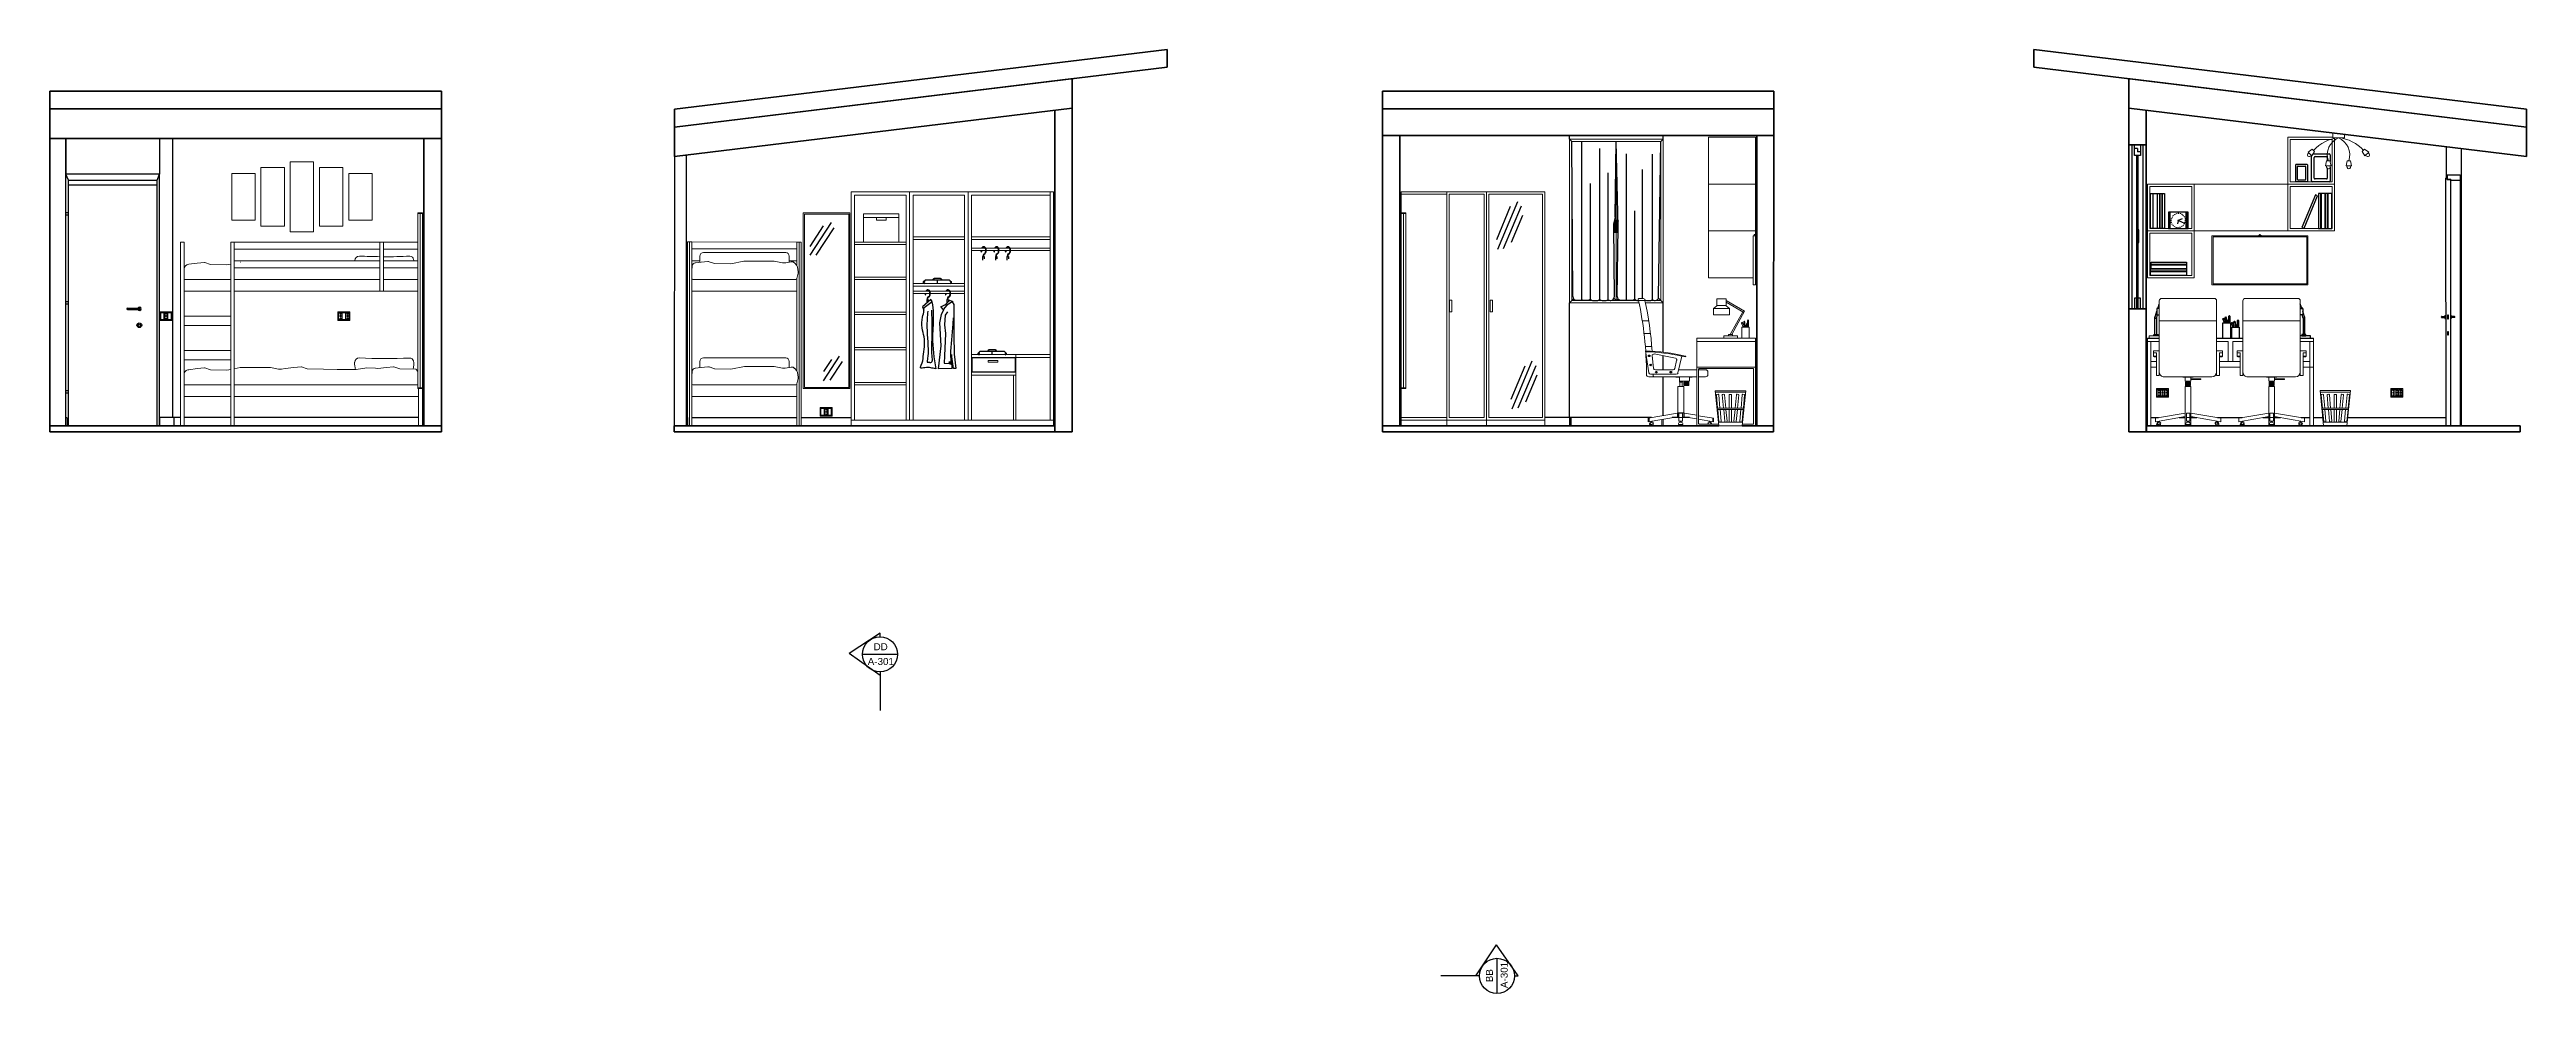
# Model space of a CAD drawing. Header units: millimetres. Extents: x 1104 to 5357, y 515 to 2439.
# Drawn here: x 3239 to 5357, y 515 to 1321 of the extents above; entities that cross this region are included whole.
import ezdxf

# ---------------------------------------------------------------- set-up
doc = ezdxf.new("R2010")
doc.units = ezdxf.units.MM
for name, color, linetype, lineweight in [('A-DOOR-FULL', 9, 'Continuous', 25), ('A-FLOR-LEVL', 3, 'Continuous', 35), ('A-FURN', 2, 'Continuous', 18), ('A-GLAZ-FULL', 4, 'Continuous', 25), ('A-WALL-FULL-EXT', 3, 'Continuous', 35), ('A-WALL-FULL-EXTR', 3, 'Continuous', 35), ('A-WALL-FULL-INTR', 1, 'Continuous', 25)]:
    doc.layers.add(name, color=color, linetype=linetype, lineweight=lineweight)
for name, color, linetype in [('A-FLOR', 11, 'Continuous'), ('A-MIRROR', 8, 'Continuous'), ('A-MIRROR-LIGHT', 13, 'Continuous'), ('BATTISCOPA', 10, 'Continuous'), ('SECT-SYMB', 6, 'Continuous')]:
    doc.layers.add(name, color=color, linetype=linetype)
doc.styles.get("Standard").update_dxf_attribs({"font": 'arial.ttf'})

msp = doc.modelspace()

# ---------------------------------------------------------------- texts
at = {"layer": 'SECT-SYMB'}
for s, p in [('DD', (3943.6, 807.8)), ('A-301', (3938.6, 795.2))]:
    msp.add_text(s, height=6, dxfattribs=at).set_placement(p)
for s, p in [('BB', (4473, 524.2)), ('A-301', (4485.6, 519.2))]:
    msp.add_text(s, height=6, rotation=90, dxfattribs=at).set_placement(p)

# ---------------------------------------------------------------- linework, layer by layer
for p, q in [((5031.4, 1073.9), (5031.4, 1077.8)), ((5031.4, 999.5), (5031.4, 1073.9)), ((5032.5, 1074.5), (5042.7, 1074.5)), ((5091.7, 1074.5), (5114.2, 1074.5)), ((5163.2, 1074.5), (5174.5, 1074.5)), ((3351.1, 999.5), (3354.6, 999.5))]:
    msp.add_line(p, q)
at = {"layer": 'A-DOOR-FULL'}
for p, q in [((3253.1, 999.5), (3253.1, 1214.5)), ((3333.1, 1214.5), (3253.1, 1214.5)), ((3255.3, 1209.5), (3253.1, 1214.5)), ((3333.1, 1214.5), (3254.1, 1214.5)), ((3255.3, 999.5), (3255.3, 1209.5)), ((3255.3, 1209.5), (3331.1, 1209.5)), ((3331.1, 1209.5), (3333.1, 1214.5)), ((3331.1, 999.5), (3331.1, 1209.5)), ((3333.1, 999.5), (3333.1, 1214.5)), ((5287.3, 1211), (5288.8, 1211)), ((5287.8, 1213), (5288.8, 1213)), ((5287.8, 1213), (5287.8, 1211)), ((5288.8, 1214), (5299.8, 1214)), ((5288.8, 1214), (5288.8, 1210)), ((5288.8, 1210), (5288.8, 1211)), ((5288.8, 1210), (5291.8, 1210)), ((5291.8, 1210), (5288.8, 1210)), ((5291.8, 1210), (5291.8, 1209)), ((5299.8, 1209), (5291.8, 1209)), ((5299.8, 1214), (5299.8, 1209)), ((5300.8, 1213), (5299.8, 1213)), ((5299.8, 1209), (5299.8, 999)), ((5300.8, 1213), (5300.8, 999)), ((3255.3, 1205.5), (3331.1, 1205.5)), ((3255.3, 1181.5), (3253.1, 1181.5)), ((3255.3, 1179.5), (3253.1, 1179.5)), ((3255.3, 1105.5), (3253.1, 1105.5)), ((3255.3, 1103.5), (3253.1, 1103.5)), ((3305.7, 1100), (3316, 1100)), ((5283.9, 1092.3, -24.6), (5283.9, 1092.7, -24.6)), ((5284.2, 1093, -24.6), (5286.8, 1093, -24.6)), ((5284.2, 1092, -24.6), (5286.8, 1092, -24.6)), ((5286.8, 1093.9, -24.6), (5286.8, 1091.1, -24.6)), ((5286.8, 1093.9, -24.6), (5287.3, 1093.9, -24.6)), ((5286.8, 1091.1, -24.6), (5287.3, 1091.1, -24.6)), ((5291.8, 1093.9, -24.6), (5292.3, 1093.9, -24.6)), ((5291.8, 1091.1, -24.6), (5292.3, 1091.1, -24.6)), ((5292.3, 1093.9, -24.6), (5292.3, 1091.1, -24.6)), ((5294.9, 1093, -24.6), (5292.3, 1093, -24.6)), ((5294.9, 1093, -24.6), (5292.3, 1093, -24.6)), ((5294.9, 1092, -24.6), (5292.3, 1092, -24.6)), ((5294.9, 1092, -24.6), (5292.3, 1092, -24.6)), ((5295.2, 1092.3, -24.6), (5295.2, 1092.7, -24.6)), ((3255.3, 1029.5), (3253.1, 1029.5)), ((3255.3, 1027.5), (3253.1, 1027.5))]:
    msp.add_line(p, q, dxfattribs=at)
msp.add_lwpolyline([(5287.3, 1211), (5287.6, 999.5), (5291.8, 999.5), (5291.8, 1210)], dxfattribs=at)
msp.add_lwpolyline([(3305.7, 1099), (3316, 1099, 1), (3316, 1100)], format="xyb", dxfattribs=at)
at = {"layer": 'A-DOOR-FULL', "elevation": -24.6}
for points in [[(5289, 1091), (5290, 1091), (5290, 1094), (5289, 1094)], [(5289, 1077.3), (5290, 1077.3), (5290, 1079.8), (5289, 1079.8)]]:
    msp.add_lwpolyline(points, close=True, dxfattribs=at)
at = {"layer": 'A-DOOR-FULL'}
for radius in [2, 1]:
    msp.add_circle((3315.9, 1085.5), radius, dxfattribs=at)
for centre, radius, start, end in [((3305.7, 1099.5), 0.5, 90, 270), ((3316, 1099.5), 1.38, 201.3169, 158.6831), ((5284.2, 1092.7, -24.6), 0.3, 90, 180), ((5284.2, 1092.3, -24.6), 0.3, 180, 270), ((5294.9, 1092.7, -24.6), 0.3, 0, 90), ((5294.9, 1092.3, -24.6), 0.3, 270, 0)]:
    msp.add_arc(centre, radius, start, end, dxfattribs=at)
at = {"layer": 'A-FLOR'}
msp.add_arc((4577.1, 1169.3), 3, 359.2357, 0.3716, dxfattribs=at)
at = {"layer": 'A-FLOR-LEVL'}
for p, q in [((3239.5, 999.5), (3574.1, 999.5)), ((3239.5, 994.5), (3239.5, 999.5)), ((3574.1, 999.5), (3574.1, 994.5)), ((4098.4, 999.5), (3773.2, 999.6)), ((3773.2, 994.5), (3773.2, 999.6)), ((4378.5, 999.5), (4666.1, 999.5)), ((4686.1, 999.5), (4713, 999.5)), ((5031.7, 999.5), (5351.2, 999.6)), ((5351.2, 994.5), (5351.2, 999.6)), ((3574.1, 994.5), (3239.5, 994.5)), ((4113.3, 994.5), (3773.2, 994.5)), ((4378.5, 994.5), (4713, 994.5)), ((5016.6, 994.5), (5351.2, 994.5))]:
    msp.add_line(p, q, dxfattribs=at)
at = {"layer": 'A-FURN'}
for p, q in [((5190.9, 1245.6), (5190.9, 1249.8)), ((4538.5, 1244.5), (4618.5, 1244.5)), ((4540.5, 1242.5), (4538.5, 1244.5)), ((4538.5, 1244.5), (4538.5, 1104.5)), ((4540.5, 1106.5), (4540.5, 1242.5)), ((4540.5, 1242.5), (4616.5, 1242.5)), ((4578.5, 1106.5), (4578.5, 1242.5)), ((4616.5, 1242.5), (4618.5, 1244.5)), ((4616.5, 1106.5), (4616.5, 1242.5)), ((4618.5, 1244.5), (4618.5, 1104.5)), ((4657.4, 1126), (4657.4, 1246)), ((4657.4, 1246), (4697.4, 1246)), ((4697.4, 1119.9, -35), (4697.4, 1246)), ((5152.5, 1246, 70), (5152.5, 1206, 70)), ((5152.5, 1246, 105), (5190.9, 1246, 105)), ((5154.5, 1244, 70), (5154.5, 1208, 70)), ((5154.5, 1244, 105), (5190.5, 1244, 105)), ((5169.9, 1233.3), (5173.5, 1235.8)), ((5173.2, 1230.1), (5169.9, 1233.3)), ((5175.5, 1233.8), (5173.2, 1230.1)), ((5173.5, 1235.8), (5175.5, 1233.8)), ((5190.5, 1208, 70), (5190.5, 1244, 70)), ((5190.9, 1245.6), (5200.9, 1245.6)), ((5192.5, 1206, 70), (5192.5, 1245.6, 70)), ((5200.9, 1245.6), (5200.9, 1248.5)), ((5218.2, 1235.8), (5216.2, 1233.8)), ((5216.2, 1233.8), (5218.5, 1230.1)), ((5221.8, 1233.3), (5218.2, 1235.8)), ((5218.5, 1230.1), (5221.8, 1233.3)), ((3414.9, 1215.2), (3394.9, 1215.2)), ((3394.9, 1215.2), (3394.9, 1175.2)), ((3414.9, 1175.2), (3414.9, 1215.2)), ((3439.9, 1220.2), (3419.9, 1220.2)), ((3419.9, 1220.2), (3419.9, 1170.2)), ((3439.9, 1170.2), (3439.9, 1220.2)), ((3464.9, 1225.2), (3444.9, 1225.2)), ((3444.9, 1225.2), (3444.9, 1165.2)), ((3464.9, 1165.2), (3464.9, 1225.2)), ((3489.9, 1220.2), (3469.9, 1220.2)), ((3469.9, 1220.2), (3469.9, 1170.2)), ((3489.9, 1170.2), (3489.9, 1220.2)), ((3514.9, 1215.2), (3494.9, 1215.2)), ((3494.9, 1215.2), (3494.9, 1175.2)), ((3514.9, 1175.2), (3514.9, 1215.2)), ((5154.5, 1208, 70), (5190.5, 1208, 70)), ((5184.9, 1221.6), (5185.7, 1225.8)), ((5189.6, 1221.6), (5184.9, 1221.6)), ((5185.7, 1225.8), (5188.6, 1225.8)), ((5188.6, 1225.8), (5189.6, 1221.6)), ((5202.4, 1221.6), (5203.3, 1225.8)), ((5207.1, 1221.6), (5202.4, 1221.6)), ((5203.3, 1225.8), (5206.1, 1225.8)), ((5206.1, 1225.8), (5207.1, 1221.6)), ((4097.4, 1199.5), (3924.4, 1199.5)), ((3924.4, 1199.5), (3924.4, 999.5)), ((3927.4, 1196.5), (3927.4, 1004.5)), ((3971.4, 1196.5), (3927.4, 1196.5)), ((3971.4, 1196.5), (3971.4, 1004.5)), ((3974.4, 1199.5), (3974.4, 1004.5)), ((3977.4, 1196.5), (3977.4, 1004.5)), ((4021.4, 1196.5), (3977.4, 1196.5)), ((4021.4, 1196.5), (4021.4, 1004.5)), ((4024.4, 1199.5), (4024.4, 1004.5)), ((4027.4, 1196.5), (4027.4, 1004.5)), ((4094.4, 1196.5), (4027.4, 1196.5)), ((4094.4, 1004.5), (4094.4, 1199.5)), ((4094.4, 1004.5), (4094.4, 1199.5)), ((4097.4, 999.5), (4097.4, 1199.5)), ((4517.5, 1199.5), (4394.5, 1199.5)), ((4394.5, 1199.5), (4394.5, 999.5)), ((4433.5, 1197.5), (4394.5, 1197.5)), ((4433.5, 1199.5), (4433.5, 999.5)), ((4465.5, 1197.5), (4435.5, 1197.5)), ((4435.5, 1197.5), (4435.5, 1006.5)), ((4465.5, 1197.5), (4465.5, 1006.5)), ((4467.5, 1199.5), (4467.5, 999.5)), ((4515.5, 1197.5), (4469.5, 1197.5)), ((4469.5, 1197.5), (4469.5, 1006.5)), ((4515.5, 1006.5), (4515.5, 1197.5)), ((4517.5, 999.5), (4517.5, 1199.5)), ((4697.4, 1206), (4657.4, 1206)), ((5072.5, 1206, 35), (5032.5, 1206, 35)), ((5032.5, 1206, 35), (5032.5, 1166, 35)), ((5034.5, 1204, 35), (5034.5, 1168, 35)), ((5070.5, 1204, 35), (5034.5, 1204, 35)), ((5070.5, 1168, 35), (5070.5, 1204, 35)), ((5152.5, 1206, 105), (5192.5, 1206, 105)), ((5152.5, 1206, 70), (5192.5, 1206, 70)), ((5154.5, 1204, 70), (5190.5, 1204, 70)), ((5154.5, 1204, 70), (5154.5, 1168, 70)), ((5190.5, 1168, 70), (5190.5, 1204, 70)), ((5192.5, 1166, 70), (5192.5, 1206, 70)), ((3394.9, 1175.2), (3414.9, 1175.2)), ((3419.9, 1170.2), (3439.9, 1170.2)), ((3444.9, 1165.2), (3464.9, 1165.2)), ((3469.9, 1170.2), (3489.9, 1170.2)), ((3494.9, 1175.2), (3514.9, 1175.2)), ((3554.1, 1031.4), (3554.1, 1181.4)), ((3554.1, 1181.4), (3558.1, 1181.4)), ((3554.1, 1180.9), (3558.1, 1180.9)), ((3556.1, 1180.9), (3556.1, 1031.9)), ((3558.1, 1181.4), (3558.1, 1180.9)), ((3558.1, 1180.9), (3558.1, 1031.9)), ((3923.4, 1181.4), (3883.4, 1181.4)), ((3883.4, 1181.4), (3883.4, 1031.4)), ((3884.4, 1032.4), (3884.4, 1180.4)), ((3922.4, 1180.4), (3884.4, 1180.4)), ((3922.4, 1032.4), (3922.4, 1180.4)), ((3923.4, 1031.4), (3923.4, 1181.4)), ((4394.5, 1181.4), (4398.5, 1181.4)), ((4394.5, 1180.9), (4398.5, 1180.9)), ((4396.5, 1180.9), (4396.5, 1031.9)), ((4398.5, 1181.4), (4398.5, 1180.9)), ((4398.5, 1180.9), (4398.5, 1031.9)), ((4576.9, 1174.5), (4578.1, 1174.5)), ((4577, 1173.9), (4576.9, 1174.5)), ((4577, 1164.8), (4577, 1173.9)), ((4577.9, 1173.9), (4578.1, 1174.5)), ((4577.9, 1173.9), (4577.9, 1164.8)), ((4578.9, 1174.5), (4580.1, 1174.5)), ((4579, 1173.9), (4578.9, 1174.5)), ((4579, 1164.8), (4579, 1173.9)), ((4579.9, 1173.9), (4580.1, 1174.5)), ((4579.9, 1173.9), (4579.9, 1164.8)), ((4657.4, 1166), (4697.4, 1166)), ((5072.5, 1166), (5032.5, 1166)), ((5032.5, 1166), (5032.5, 1126)), ((5032.5, 1166, 35), (5072.8, 1166, 35)), ((5034.5, 1168, 35), (5070.5, 1168, 35)), ((5072.5, 1126), (5072.5, 1166.3, 35)), ((5152.2, 1166, 35), (5192.5, 1166, 70)), ((5152.5, 1166.3, 35), (5152.5, 1166, 35)), ((5154.5, 1168, 70), (5190.5, 1168, 70)), ((3354.1, 1156.5), (3351.1, 1156.5)), ((3351.1, 1156.5), (3351.1, 999.5)), ((3354.1, 999.5), (3354.1, 1156.5)), ((3394.1, 1156.5), (3394.1, 999.5)), ((3397.1, 1156.5), (3394.1, 1156.5)), ((3397.1, 999.5), (3397.1, 1156.5)), ((3554.1, 1156.5), (3397.1, 1156.5)), ((3397.1, 1150.5), (3521.6, 1150.5)), ((3521.6, 1114.5), (3521.6, 1156.5)), ((3524.6, 1156.5), (3524.6, 1114.5)), ((3524.6, 1150.5), (3554.1, 1150.5)), ((3784.6, 999.6), (3784.6, 1156.6)), ((3784.6, 1156.6), (3786.1, 1156.6)), ((3784.6, 1156.6), (3788.1, 1156.6)), ((3784.6, 999.6), (3784.6, 1156.6)), ((3786.1, 1156.6), (3786.1, 999.6)), ((3786.1, 1156.6), (3786.1, 999.6)), ((3788.1, 1156.6), (3788.1, 999.6)), ((3788.1, 1156.6), (3878.1, 1156.5)), ((3788.1, 1150.6), (3878.1, 1150.6)), ((3795.1, 1139.2), (3795.1, 1144.5)), ((3798.1, 1147.5), (3868.5, 1147.5)), ((3871.5, 1144.5), (3871.5, 1139.3)), ((3881.6, 1156.5), (3878.1, 1156.5)), ((3878.1, 1156.5), (3878.1, 1136.4)), ((3878.1, 1136.4), (3878.1, 1156.5)), ((3880.1, 1156.5), (3880.1, 999.6)), ((3881.6, 999.6), (3881.6, 1156.5)), ((3927.4, 1156.5), (3971.4, 1156.5)), ((3927.4, 1154.5), (3971.4, 1154.5)), ((3977.4, 1161), (4021.4, 1161)), ((3977.4, 1158.7), (4021.4, 1158.7)), ((4027.4, 1161), (4094.4, 1161)), ((4027.4, 1158.7), (4094.4, 1158.7)), ((4027.4, 1151.3), (4094.4, 1151.3)), ((4027.4, 1149.3), (4094.4, 1149.3)), ((4577.5, 1164.5), (4577.5, 1164.5)), ((4579.5, 1164.5), (4579.5, 1164.5)), ((4695.4, 1119.9, -35), (4695.4, 1161.9, -35)), ((4695.4, 1161.9, -35), (4697.4, 1161.9, -35)), ((4696.4, 1161.9, -35), (4696.4, 1163, -35)), ((4696.4, 1163, -35), (4697.4, 1163, -35)), ((5034.5, 1164), (5034.5, 1128)), ((5034.5, 1164, 35), (5070.5, 1164, 35)), ((5070.5, 1128), (5070.5, 1164)), ((5087.7, 1161.9, -35), (5169.7, 1161.9, -35)), ((5087.7, 1161.9, -35), (5087.7, 1119.9, -35)), ((5088.7, 1160.9, -35), (5168.7, 1160.9, -35)), ((5088.7, 1160.9, -35), (5088.7, 1120.9, -35)), ((5128.7, 1163, -35), (5127.5, 1161.9, -35)), ((5128.6, 1162.8, -35), (5127.6, 1161.9, -35)), ((5128.7, 1163, -35), (5130, 1161.9, -35)), ((5128.9, 1162.8, -35), (5129.9, 1161.9, -35)), ((5168.7, 1160.9, -35), (5168.7, 1120.9, -35)), ((5169.7, 1161.9, -35), (5169.7, 1119.9, -35)), ((3354.1, 1133.5), (3354.1, 1124.5)), ((3394.1, 1124.5), (3354.1, 1124.5)), ((3358.1, 1137.5), (3365.3, 1138.4)), ((3365.3, 1138.4), (3371.6, 1139)), ((3371.8, 1139), (3376.7, 1137.3)), ((3376.8, 1137.3), (3390.6, 1137)), ((3390.7, 1137), (3394.1, 1137.7)), ((3521.6, 1140.5), (3397.1, 1140.5)), ((3397.1, 1134.5), (3521.6, 1134.5)), ((3521.6, 1124.5), (3397.1, 1124.5)), ((3554.1, 1140.5), (3524.6, 1140.5)), ((3524.6, 1134.5), (3554.1, 1134.5)), ((3554.1, 1124.5), (3524.6, 1124.5)), ((3788.1, 1140.6), (3795.1, 1140.6)), ((3788.1, 1131.6), (3788.6, 1136.1)), ((3789.1, 1124.6), (3877.1, 1124.6)), ((3791.2, 1138.7), (3796.1, 1139.3)), ((3796.1, 1139.3), (3801.8, 1139.9)), ((3803.1, 1139.7), (3807.5, 1138.2)), ((3858.6, 1140.2), (3865.8, 1138.9)), ((3865.8, 1138.9), (3867.6, 1138.7)), ((3868.4, 1138.8), (3873.3, 1139.7)), ((3871.5, 1140.6), (3878.1, 1140.6)), ((3876.1, 1138.7), (3877.9, 1136.6)), ((3878.1, 1136.5), (3878.1, 1136.4)), ((3879.1, 1129.9), (3878.1, 1125.5)), ((3878.1, 1125.6), (3878.1, 1046.4)), ((3878.1, 1046.4), (3878.1, 1125.6)), ((3878.6, 1135.1), (3879.2, 1131.1)), ((3927.4, 1126.5), (3971.4, 1126.5)), ((3927.4, 1124.5), (3971.4, 1124.5)), ((4695.4, 1126), (4657.4, 1126)), ((5032.5, 1126), (5072.5, 1126)), ((5070.5, 1128), (5034.5, 1128)), ((5072.5, 1126), (5072.5, 1128)), ((3394.1, 1114.5), (3354.1, 1114.5)), ((3554.1, 1114.5), (3397.1, 1114.5)), ((3788.1, 1114.6, -35), (3878.1, 1114.6, -35)), ((3977.4, 1121.2), (4021.4, 1121.2)), ((3977.4, 1118.9), (4021.4, 1118.9)), ((3977.4, 1114.5), (3991.2, 1114.5)), ((3977.4, 1112.5), (3991.8, 1112.5)), ((3991.7, 1114.5), (4008.5, 1114.5)), ((3992.1, 1112.5), (4009, 1112.5)), ((4008.9, 1114.5), (4021.4, 1114.5)), ((4009.4, 1112.5), (4021.4, 1112.5)), ((4435.9, 1097), (4435.9, 1107)), ((4435.9, 1107), (4437.9, 1107)), ((4437.9, 1107), (4437.9, 1097)), ((4470.6, 1097), (4470.6, 1107)), ((4470.6, 1107), (4472.6, 1107)), ((4472.6, 1107), (4472.6, 1097)), ((4542, 1108), (4538.5, 1104.5)), ((4538.5, 1104.5), (4597.9, 1104.5)), ((4540.5, 1106.5), (4597.5, 1106.5)), ((4576.5, 1108.5), (4578.5, 1106.5)), ((4578.5, 1106.5), (4580, 1108)), ((4597.4, 1106.7), (4597.3, 1107.5)), ((4603, 1106.7), (4597.4, 1106.7)), ((4601, 1108.4), (4598, 1108.4)), ((4603, 1106.7), (4602.9, 1106.8)), ((4603, 1106.5), (4616.5, 1106.5)), ((4603.4, 1104.5), (4618.5, 1104.5)), ((4614.5, 1108.5), (4618.5, 1104.5)), ((4664.3, 1102.1), (4661.7, 1099.9)), ((4664.4, 1102.3), (4664.4, 1107.9)), ((4664.4, 1107.9), (4672.3, 1107.9)), ((4672.4, 1102.2), (4664.4, 1102.2)), ((4672.3, 1107.9), (4672.3, 1102.3)), ((4688, 1097.4), (4672.3, 1106.5)), ((4687.5, 1096.4), (4672.3, 1105.1)), ((4672.4, 1102.1), (4672.3, 1102.3)), ((4675.2, 1099.9), (4672.4, 1102.1)), ((4697.4, 1119.9, -35), (4695.4, 1119.9, -35)), ((5042.7, 1045.4), (5042.7, 1106.4)), ((5089.7, 1108.4), (5044.7, 1108.4)), ((5087.7, 1119.9, -35), (5169.7, 1119.9, -35)), ((5168.7, 1120.9, -35), (5088.7, 1120.9, -35)), ((5091.7, 1045.9), (5091.7, 1106.4)), ((5114.2, 1045.4), (5114.2, 1106.4)), ((5161.2, 1108.4), (5116.2, 1108.4)), ((5163.2, 1045.9), (5163.2, 1106.4)), ((3354.1, 1093.2), (3394.1, 1093.2)), ((3394.1, 1085.2), (3354.1, 1085.2)), ((3786.1, 1093.3), (3786.1, 1085.2)), ((3786.1, 1085.1), (3786.1, 1085.2)), ((3788.1, 1085.2), (3788.1, 1093.3)), ((3927.4, 1096.5), (3971.4, 1096.5)), ((3927.4, 1094.5), (3971.4, 1094.5)), ((4435.9, 1097), (4437.9, 1097)), ((4470.6, 1097), (4472.6, 1097)), ((4606.2, 1089.3), (4600.6, 1089.3)), ((4661.6, 1099.8), (4675.3, 1099.8)), ((4661.6, 1094.7), (4661.6, 1099.7)), ((4675, 1094.4), (4661.9, 1094.4)), ((4672.3, 1099.8), (4664.4, 1099.8)), ((4675.3, 1099.7), (4675.3, 1094.7)), ((4675.7, 1077.5), (4686.6, 1096.9)), ((4677.2, 1077.5), (4688, 1097.4)), ((4685.6, 1087.2), (4685.7, 1088)), ((4685.6, 1087.2), (4685.8, 1087.1)), ((4687, 1083.9), (4685.6, 1087.2)), ((4685.7, 1088), (4686.5, 1087.5)), ((4685.7, 1087.8), (4685.9, 1087.9)), ((4685.7, 1074.5), (4685.7, 1083.9)), ((4685.7, 1083.9), (4692, 1083.9)), ((4685.8, 1087.1), (4685.8, 1087.2)), ((4685.8, 1087.2), (4686, 1087.1)), ((4686, 1087.1), (4686, 1087.3)), ((4686, 1087.3), (4686.2, 1087.2)), ((4686.2, 1087.2), (4686.2, 1087.4)), ((4686.2, 1087.4), (4686.4, 1087.3)), ((4686.4, 1087.5), (4686.4, 1087.5)), ((4686.4, 1087.3), (4686.5, 1087.5)), ((4686.5, 1087.5), (4687.5, 1085.2)), ((4687.5, 1088.3), (4688, 1089)), ((4687.5, 1088.3), (4687.6, 1088.1)), ((4687.5, 1083.9), (4687.5, 1088.3)), ((4687.6, 1088.1), (4687.7, 1088.3)), ((4687.7, 1088.3), (4687.8, 1088.1)), ((4687.8, 1088.8), (4688.1, 1088.8)), ((4687.8, 1088.1), (4688, 1088.3)), ((4688, 1089), (4688.4, 1088.3)), ((4688, 1088.3), (4688.1, 1088)), ((4688.1, 1088), (4688.1, 1088.2)), ((4688.1, 1088.2), (4688.3, 1088.1)), ((4688.3, 1088.3), (4688.3, 1088.3)), ((4688.3, 1088.1), (4688.4, 1088.3)), ((4688.4, 1088.3), (4688.4, 1083.9)), ((4690.4, 1087.3), (4688.4, 1083.9)), ((4689.6, 1083.9), (4691.2, 1086.8)), ((4691.2, 1087.7), (4690.4, 1087.3)), ((4690.4, 1087.1), (4690.4, 1087.3)), ((4690.6, 1087.1), (4690.4, 1087.1)), ((4690.5, 1087.2), (4690.5, 1087.2)), ((4690.6, 1089.5), (4691, 1090.2)), ((4690.6, 1089.5), (4690.7, 1089.3)), ((4690.6, 1087.4), (4690.6, 1089.5)), ((4690.6, 1086.9), (4690.6, 1087.1)), ((4690.8, 1087), (4690.6, 1086.9)), ((4690.6, 1083.9), (4690.6, 1085.7)), ((4690.7, 1089.3), (4690.8, 1089.4)), ((4690.8, 1089.4), (4690.9, 1089.3)), ((4690.8, 1086.8), (4690.8, 1087)), ((4691, 1086.9), (4690.8, 1086.8)), ((4690.9, 1090), (4691.2, 1090)), ((4690.9, 1089.3), (4691, 1089.5)), ((4691, 1090.2), (4691.5, 1089.5)), ((4691, 1089.5), (4691.2, 1089.2)), ((4691.2, 1087.5), (4691, 1087.6)), ((4691.1, 1086.7), (4691, 1086.9)), ((4691.2, 1086.8), (4691.1, 1086.7)), ((4691.2, 1089.2), (4691.2, 1089.4)), ((4691.2, 1089.4), (4691.4, 1089.3)), ((4691.2, 1086.8), (4691.2, 1087.7)), ((4691.4, 1089.5), (4691.4, 1089.5)), ((4691.4, 1089.3), (4691.5, 1089.5)), ((4691.5, 1089.5), (4691.5, 1083.9)), ((4692, 1083.9), (4692, 1074.5)), ((5042.7, 1089.3), (5091.7, 1089.3)), ((5114.2, 1089.3), (5163.2, 1089.3)), ((3354.1, 1063.9), (3394.1, 1063.9)), ((3786.1, 1056), (3786.1, 1063.9)), ((3788.1, 1063.9), (3788.1, 1056)), ((3927.4, 1066.5), (3971.4, 1066.5)), ((3927.4, 1064.5), (3971.4, 1064.5)), ((4094.4, 1060.4), (4027.4, 1060.4)), ((4065.3, 1060.4), (4065.3, 1042.9)), ((4607.7, 1078.3), (4602.1, 1078.3)), ((4608.8, 1067.3), (4603.2, 1067.3)), ((4606.3, 1044.9), (4603.5, 1063.5)), ((4610.4, 1048.7), (4609.2, 1059.3)), ((4609.3, 1060.1), (4609.5, 1056.7)), ((4610.9, 1060.9), (4629, 1057.2)), ((4631.2, 1044.7), (4634.4, 1059.1)), ((4637.8, 1058.5), (4634.4, 1059.1)), ((4647.4, 1074.5), (4697.4, 1074.5)), ((4647.4, 1000), (4647.4, 1074.5)), ((4647.4, 1071.5), (4697.4, 1071.5)), ((4670.3, 1076.2), (4670.3, 1074.5)), ((4682, 1074.5), (4670.3, 1074.5)), ((4681.7, 1076.5), (4670.6, 1076.5)), ((4674.4, 1077.2), (4674.4, 1076.5)), ((4674.4, 1076.5), (4677.9, 1076.5)), ((4677.6, 1077.5), (4674.7, 1077.5)), ((4677.9, 1076.5), (4677.9, 1077.2)), ((4682, 1074.5), (4682, 1076.2)), ((4697.4, 1074.5), (4697.4, 1000)), ((5032.5, 999.5), (5032.5, 1074.5)), ((5032.5, 1074.5), (5042.7, 1074.5)), ((5032.5, 1071.5), (5042.7, 1071.5)), ((5034, 1074.5), (5034, 1076.2)), ((5034, 1074.5), (5042.7, 1074.5)), ((5034.3, 1076.5), (5042.7, 1076.5)), ((5035.5, 1054.5), (5035.5, 1071.5)), ((5042.7, 1063.5), (5037.7, 1063.5)), ((5037.7, 1063.5), (5037.7, 1062.3)), ((5037.7, 1059), (5037.7, 1062.3)), ((5040.2, 1059), (5037.7, 1059)), ((5039.9, 1062), (5038, 1062)), ((5041.6, 1076.5), (5038.1, 1076.5)), ((5040.2, 1061.7), (5040.2, 1042.8)), ((5091.7, 1074.5), (5114.2, 1074.5)), ((5091.7, 1071.5), (5101.5, 1071.5)), ((5096.7, 1063.5), (5091.7, 1063.5)), ((5094.2, 1042.8), (5094.2, 1061.7)), ((5096.7, 1059.1), (5094.2, 1059.1)), ((5094.5, 1062), (5096.4, 1062)), ((5096.7, 1062.3), (5096.7, 1063.5)), ((5096.7, 1059), (5096.7, 1062.3)), ((5101.5, 1071.5), (5101.5, 1054.5)), ((5105.5, 1071.5), (5114.2, 1071.5)), ((5105.5, 1071.5), (5105.5, 1054.5)), ((5114.2, 1063.5), (5109.2, 1063.5)), ((5109.2, 1063.5), (5109.2, 1062.3)), ((5109.2, 1059), (5109.2, 1062.3)), ((5111.7, 1059), (5109.2, 1059)), ((5111.4, 1062), (5109.5, 1062)), ((5111.7, 1061.7), (5111.7, 1042.8)), ((5163.2, 1074.5), (5174.5, 1074.5)), ((5172, 1074.5), (5163.2, 1074.5)), ((5163.2, 1071.5), (5174.5, 1071.5)), ((5168.2, 1063.5), (5163.2, 1063.5)), ((5165.7, 1042.8), (5165.7, 1061.7)), ((5168.2, 1059.1), (5165.7, 1059.1)), ((5166, 1062), (5167.9, 1062)), ((5168.2, 1062.3), (5168.2, 1063.5)), ((5168.2, 1059), (5168.2, 1062.3)), ((5171.5, 1054.5), (5171.5, 1071.5)), ((5174.5, 1074.5), (5174.5, 999.5)), ((3394.1, 1055.9), (3354.1, 1055.9)), ((3354.1, 1043.5), (3354.1, 1034.5)), ((3788.1, 1055.6), (3788.1, 1055.9)), ((3788.1, 1041.6), (3788.6, 1046.1)), ((3791.2, 1048.7), (3796.1, 1049.3)), ((3795.1, 1049.2), (3795.1, 1054.5)), ((3796.1, 1049.3), (3801.8, 1049.9)), ((3798.1, 1057.5), (3868.5, 1057.5)), ((3858.6, 1050.3), (3865.8, 1048.9)), ((3865.8, 1048.9), (3868, 1048.7)), ((3868, 1048.7), (3873.3, 1049.7)), ((3871.5, 1054.5), (3871.5, 1049.4)), ((3876.1, 1048.7), (3877.9, 1046.6)), ((3878.1, 1046.5), (3878.1, 1046.4)), ((3879.1, 1039.9), (3878.1, 1035.5)), ((3878.6, 1045.1), (3879.2, 1041.1)), ((4094.4, 1058), (4027.4, 1058)), ((4065.3, 1045.3), (4027.4, 1045.3)), ((4065.3, 1042.9), (4027.4, 1042.9)), ((4063.3, 1004.5), (4063.3, 1042.9)), ((4609.6, 1041.4), (4606.2, 1041.4)), ((4607.8, 1043.6), (4629.8, 1043.6)), ((4629.8, 1043.6), (4607.8, 1043.6)), ((4610.1, 1043.6), (4610.1, 1041.9)), ((4647.4, 1041.4), (4610.6, 1041.4)), ((4627.1, 1047.3), (4611.9, 1047.3)), ((4628.5, 1048.5), (4630.1, 1055.4)), ((4629.3, 1041.4), (4629.3, 1041)), ((4629.3, 1041), (4632.6, 1041)), ((4647.4, 1047.4), (4631.8, 1047.4)), ((4632.6, 1039.3), (4632.6, 1039.9)), ((4641.1, 1041), (4643.3, 1041)), ((4643.3, 1041), (4643.3, 1041.4)), ((4697.4, 1049.5), (4647.4, 1049.5)), ((4648.9, 1048), (4648.9, 1001.5)), ((4654.8, 1047.4), (4648.9, 1047.4)), ((4654.8, 1041.4), (4648.9, 1041.4)), ((4649.4, 1048.5), (4695.4, 1048.5)), ((4656.8, 1043.4), (4656.8, 1045.4)), ((4695.9, 1001.5), (4695.9, 1048)), ((5035.5, 1054.5), (5035.5, 999.5)), ((5035.5, 1054.5), (5040.2, 1054.5)), ((5035.5, 1049.5), (5040.2, 1049.5)), ((5038.2, 1058.5), (5040.2, 1058.5)), ((5040.5, 1042.5), (5042.4, 1042.5)), ((5042.7, 1042.8), (5042.7, 1045.1)), ((5046.7, 1041.4), (5087.7, 1041.4)), ((5069.7, 1039.6), (5078, 1039.6)), ((5078, 1039), (5069.7, 1039)), ((5078.3, 1039.3), (5078.3, 1039.3)), ((5091.7, 1045.4), (5091.7, 1045.9)), ((5091.7, 1042.8), (5091.7, 1045.9)), ((5092, 1042.5), (5093.9, 1042.5)), ((5094.2, 1058.5), (5096.2, 1058.5)), ((5094.2, 1054.5), (5111.7, 1054.5)), ((5094.2, 1049.5), (5111.7, 1049.5)), ((5109.7, 1058.5), (5111.7, 1058.5)), ((5112, 1042.5), (5113.9, 1042.5)), ((5114.2, 1042.8), (5114.2, 1045.1)), ((5118.2, 1041.4), (5159.2, 1041.4)), ((5141.2, 1039.6), (5149.5, 1039.6)), ((5149.5, 1039), (5141.2, 1039)), ((5149.8, 1039.3), (5149.8, 1039.3)), ((5163.2, 1045.4), (5163.2, 1045.9)), ((5163.2, 1042.8), (5163.2, 1045.9)), ((5163.5, 1042.5), (5165.4, 1042.5)), ((5165.7, 1058.5), (5167.7, 1058.5)), ((5165.7, 1054.5), (5171.5, 1054.5)), ((5165.7, 1049.5), (5171.5, 1049.5)), ((5171.5, 1054.5), (5171.5, 999.5)), ((5171.5, 1049.5), (5174.5, 1049.5)), ((3354.1, 1034.5), (3394.1, 1034.5)), ((3354.1, 1024.5), (3394.1, 1024.5)), ((3397.1, 1034.5), (3554.1, 1034.5)), ((3397.1, 1024.5), (3554.6, 1024.5)), ((3554.1, 1031.9), (3558.1, 1031.9)), ((3558.1, 1031.4), (3554.1, 1031.4)), ((3554.6, 999.5), (3554.6, 1031.4)), ((3558.1, 1031.9), (3558.1, 1031.4)), ((3558.1, 1031.4), (3558.1, 999.5)), ((3788.1, 1024.6), (3878.1, 1024.6)), ((3877.1, 1034.5), (3789.1, 1034.5)), ((3878.1, 999.6), (3878.1, 1035.5)), ((3878.1, 1035.5), (3878.1, 999.6)), ((3883.4, 1031.4), (3923.4, 1031.4)), ((3884.4, 1032.4), (3922.4, 1032.4)), ((3927.4, 1036.5), (3971.4, 1036.5)), ((3927.4, 1034.5), (3971.4, 1034.5)), ((4394.5, 1031.9), (4398.5, 1031.9)), ((4398.5, 1031.4), (4394.5, 1031.4)), ((4398.5, 1031.9), (4398.5, 1031.4)), ((4631.2, 1006.6), (4631.2, 1033.2)), ((4636.2, 1033.2), (4631.2, 1033.2)), ((4632.6, 1036.9), (4632.8, 1036.8)), ((4632.8, 1033.2), (4632.8, 1036.8)), ((4632.8, 1036.8), (4634.8, 1036.8)), ((4634.8, 1036.8), (4635, 1036.9)), ((4634.8, 1033.2), (4634.8, 1036.8)), ((4640.5, 1036.7), (4636.2, 1036.7)), ((4640.5, 1034.1), (4636.2, 1034.1)), ((4636.2, 1034.1), (4636.6, 1033.9)), ((4636.2, 1033.2), (4636.2, 1006.6)), ((4640.5, 1034.1), (4640, 1033.9)), ((4689.1, 1029.5), (4663.1, 1029.5)), ((4663.1, 1029.5), (4666.1, 999.5)), ((4689, 1028.4), (4663.3, 1028.4)), ((4665.1, 1014.5), (4664.1, 1025.9)), ((4664.6, 1026.4), (4665.5, 1026.5)), ((4666.1, 1026), (4667.1, 1014.5)), ((4670.1, 1014.5), (4669.1, 1025.9)), ((4669.6, 1026.4), (4670.5, 1026.5)), ((4671.1, 1026), (4672.1, 1014.5)), ((4675.1, 1014.5), (4675.1, 1025.9)), ((4675.6, 1026.4), (4676.6, 1026.4)), ((4677.1, 1025.9), (4677.1, 1014.5)), ((4680.1, 1014.5), (4681.2, 1026)), ((4681.8, 1026.5), (4682.7, 1026.4)), ((4683.2, 1025.9), (4682.1, 1014.5)), ((4685.1, 1014.5), (4686.2, 1026)), ((4689.1, 1029.5), (4686.1, 999.5)), ((4686.8, 1026.5), (4687.7, 1026.4)), ((4688.2, 1025.9), (4687.1, 1014.5)), ((5064.7, 1000.4), (5064.7, 1033.2)), ((5069.7, 1033.2), (5064.7, 1033.2)), ((5069.3, 1036.7), (5065.1, 1036.7)), ((5069.3, 1034.1), (5065.1, 1034.1)), ((5065.1, 1034.1), (5065.5, 1033.8)), ((5065.3, 1036.7), (5065.3, 1034.1)), ((5065.7, 1036.7), (5065.7, 1034.1)), ((5066.1, 1036.7), (5066.1, 1034.1)), ((5066.2, 1033.2), (5066.2, 1033.8)), ((5066.5, 1036.7), (5066.5, 1034.1)), ((5066.9, 1036.7), (5066.9, 1034.1)), ((5067.3, 1036.7), (5067.3, 1034.1)), ((5067.7, 1036.7), (5067.7, 1034.1)), ((5068.1, 1036.7), (5068.1, 1034.1)), ((5068.2, 1033.2), (5068.2, 1033.8)), ((5068.5, 1036.7), (5068.5, 1034.1)), ((5068.9, 1036.7), (5068.9, 1034.1)), ((5069.3, 1034.1), (5068.9, 1033.8)), ((5069.7, 1033.2), (5069.7, 1000.4)), ((5136.2, 1000.4), (5136.2, 1033.2)), ((5141.2, 1033.2), (5136.2, 1033.2)), ((5140.8, 1036.7), (5136.6, 1036.7)), ((5140.8, 1034.1), (5136.6, 1034.1)), ((5136.6, 1034.1), (5137, 1033.8)), ((5136.8, 1036.7), (5136.8, 1034.1)), ((5137.2, 1036.7), (5137.2, 1034.1)), ((5137.6, 1036.7), (5137.6, 1034.1)), ((5137.7, 1033.2), (5137.7, 1033.8)), ((5138, 1036.7), (5138, 1034.1)), ((5138.4, 1036.7), (5138.4, 1034.1)), ((5138.8, 1036.7), (5138.8, 1034.1)), ((5139.2, 1036.7), (5139.2, 1034.1)), ((5139.6, 1036.7), (5139.6, 1034.1)), ((5139.7, 1033.2), (5139.7, 1033.8)), ((5140, 1036.7), (5140, 1034.1)), ((5140.4, 1036.7), (5140.4, 1034.1)), ((5140.8, 1034.1), (5140.4, 1033.8)), ((5141.2, 1033.2), (5141.2, 1000.4)), ((5206.1, 1029.6), (5180.1, 1029.6)), ((5180.1, 1029.6), (5183.1, 999.6)), ((5206, 1028.4), (5180.2, 1028.4)), ((5182.1, 1014.6), (5181.1, 1025.9)), ((5181.5, 1026.4), (5182.5, 1026.5)), ((5183.1, 1026.1), (5184.1, 1014.6)), ((5187.1, 1014.6), (5186.1, 1025.9)), ((5186.5, 1026.4), (5187.5, 1026.5)), ((5188.1, 1026.1), (5189.1, 1014.6)), ((5192.1, 1014.6), (5192.1, 1025.9)), ((5192.6, 1026.4), (5193.6, 1026.4)), ((5194.1, 1025.9), (5194.1, 1014.6)), ((5197.1, 1014.6), (5198.2, 1026.1)), ((5198.8, 1026.5), (5199.7, 1026.4)), ((5200.2, 1025.9), (5199.1, 1014.6)), ((5202.1, 1014.6), (5203.2, 1026.1)), ((5206.1, 1029.6), (5203.1, 999.6)), ((5203.8, 1026.5), (5204.7, 1026.4)), ((5205.2, 1025.9), (5204.1, 1014.6)), ((3558.1, 999.5), (3554.6, 999.5)), ((3924.4, 1004.5), (4097.4, 1004.5)), ((4433.5, 1006.5), (4394.5, 1006.5)), ((4517.5, 1004.5), (4394.5, 1004.5)), ((4517.5, 999.5), (4394.5, 999.5)), ((4465.5, 1006.5), (4435.5, 1006.5)), ((4515.5, 1006.5), (4469.5, 1006.5)), ((4606.5, 1003.2), (4606.5, 1006.2)), ((4606.5, 1003.2), (4606.5, 1006.2)), ((4607.5, 1000.8), (4606.9, 1000.8)), ((4607.5, 1000.8), (4609.3, 1000.8)), ((4608.3, 1002.7), (4608.3, 1003.5)), ((4609.3, 1003.7), (4609.3, 1002.7)), ((4617.5, 999.5), (4617.5, 1005)), ((4618.5, 999.5), (4617.5, 999.5)), ((4618.5, 999.5), (4618.5, 1005.2)), ((4631.2, 1010.7), (4630.9, 1010.3)), ((4630.9, 1010.3), (4630.9, 1007.3)), ((4630.9, 1007.3), (4631.2, 1007.1)), ((4636.2, 1010.7), (4631.2, 1010.7)), ((4632, 1006.6), (4631.2, 1006.6)), ((4632.2, 1000.8), (4631.6, 1000.8)), ((4632, 1003.5), (4632, 1010.4)), ((4632, 1010.4), (4635, 1010.4)), ((4632, 1006.5), (4635, 1006.5)), ((4635, 1003.5), (4632, 1003.5)), ((4634.9, 1000.8), (4632.2, 1000.8)), ((4633.1, 1002.7), (4633.1, 1003.5)), ((4634, 1003.5), (4634, 1002.7)), ((4635.5, 1000.8), (4634.9, 1000.8)), ((4635, 1003.5), (4635, 1010.4)), ((4636.2, 1006.6), (4635, 1006.6)), ((4636.2, 1010.7), (4636.5, 1010.3)), ((4636.5, 1007.3), (4636.2, 1007)), ((4636.5, 1010.3), (4636.5, 1007.3)), ((4647.9, 999.5), (4666.1, 999.5)), ((4649.4, 1001), (4666, 1001)), ((4657.8, 1002.8), (4657.8, 1003.7)), ((4658.8, 1003.5), (4658.8, 1002.8)), ((4659.6, 1000.9), (4659.4, 1000.9)), ((4660.9, 1003.2), (4660.9, 1006.2)), ((4660.9, 1003.2), (4660.9, 1006.2)), ((4687.6, 1014.5), (4664.6, 1014.5)), ((4687.5, 1013.4), (4664.8, 1013.4)), ((4666.2, 1003.2), (4665.3, 1013.4)), ((4665.8, 1002.6), (4686.4, 1002.6)), ((4666.1, 999.5), (4686.1, 999.5)), ((4666.7, 1002.7), (4667.7, 1002.8)), ((4667.2, 1013.4), (4668.2, 1003.4)), ((4671.2, 1003.2), (4670.3, 1013.4)), ((4671.7, 1002.7), (4672.7, 1002.8)), ((4672.2, 1013.4), (4673.2, 1003.4)), ((4675.1, 1003.1), (4675.1, 1013.4)), ((4675.6, 1002.6), (4676.6, 1002.6)), ((4677.1, 1013.4), (4677.1, 1003.1)), ((4679.1, 1003.4), (4680, 1013.4)), ((4679.5, 1002.8), (4680.5, 1002.7)), ((4682, 1013.4), (4681.1, 1003.2)), ((4684.1, 1003.4), (4685, 1013.4)), ((4684.5, 1002.8), (4685.5, 1002.7)), ((4687, 1013.4), (4686.1, 1003.2)), ((4686.1, 999.5), (4696.9, 999.5)), ((4686.3, 1001), (4695.4, 1001)), ((5041, 1000.8), (5040.4, 1000.8)), ((5041, 1000.8), (5042.8, 1000.8)), ((5041.8, 1002.7), (5041.8, 1003.5)), ((5042.8, 1003.6), (5042.8, 1002.7)), ((5066, 1000.8), (5065.4, 1000.8)), ((5065.8, 1003.5), (5065.8, 1010.4)), ((5065.8, 1010.4), (5068.8, 1010.4)), ((5065.8, 1006.5), (5068.8, 1006.5)), ((5068.8, 1003.5), (5065.8, 1003.5)), ((5068.6, 1000.8), (5066, 1000.8)), ((5066.8, 1002.7), (5066.8, 1003.5)), ((5067.8, 1003.5), (5067.8, 1002.7)), ((5069.2, 1000.8), (5068.6, 1000.8)), ((5068.8, 1003.5), (5068.8, 1010.4)), ((5091.4, 1002.8), (5091.4, 1003.7)), ((5093.2, 1000.9), (5091.4, 1000.9)), ((5092.4, 1003.5), (5092.4, 1002.8)), ((5093.8, 1000.9), (5093.2, 1000.9)), ((5112.5, 1000.8), (5111.9, 1000.8)), ((5112.5, 1000.8), (5114.3, 1000.8)), ((5113.3, 1002.7), (5113.3, 1003.5)), ((5114.3, 1003.6), (5114.3, 1002.7)), ((5137.6, 1000.4), (5136.2, 1000.4)), ((5137.5, 1000.8), (5136.9, 1000.8)), ((5137.3, 1003.5), (5137.3, 1010.4)), ((5137.3, 1010.4), (5140.3, 1010.4)), ((5137.3, 1006.5), (5140.3, 1006.5)), ((5140.3, 1003.5), (5137.3, 1003.5)), ((5140.1, 1000.8), (5137.5, 1000.8)), ((5138.3, 1002.7), (5138.3, 1003.5)), ((5139.3, 1003.5), (5139.3, 1002.7)), ((5141.2, 1000.4), (5140, 1000.4)), ((5140.7, 1000.8), (5140.1, 1000.8)), ((5140.3, 1003.5), (5140.3, 1010.4)), ((5162.8, 1002.8), (5162.8, 1003.7)), ((5164.6, 1000.9), (5162.9, 1000.9)), ((5163.8, 1003.5), (5163.8, 1002.8)), ((5165.2, 1000.9), (5164.6, 1000.9)), ((5171.5, 999.5), (5174.5, 999.5)), ((5204.6, 1014.6), (5181.6, 1014.6)), ((5204.5, 1013.4), (5181.7, 1013.4)), ((5183.2, 1003.2), (5182.2, 1013.4)), ((5182.8, 1002.7), (5203.4, 1002.7)), ((5183.1, 999.6), (5203.1, 999.6)), ((5183.7, 1002.8), (5184.7, 1002.9)), ((5184.2, 1013.4), (5185.1, 1003.4)), ((5188.2, 1003.2), (5187.2, 1013.4)), ((5188.7, 1002.8), (5189.7, 1002.9)), ((5189.2, 1013.4), (5190.1, 1003.4)), ((5192.1, 1003.2), (5192.1, 1013.4)), ((5192.6, 1002.7), (5193.6, 1002.7)), ((5194.1, 1013.4), (5194.1, 1003.2)), ((5196.1, 1003.4), (5197, 1013.4)), ((5196.5, 1002.9), (5197.5, 1002.8)), ((5199, 1013.4), (5198, 1003.2)), ((5201.1, 1003.4), (5202, 1013.4)), ((5201.5, 1002.9), (5202.5, 1002.8)), ((5204, 1013.4), (5203, 1003.2))]:
    msp.add_line(p, q, dxfattribs=at)
at = {"layer": 'A-FURN', "elevation": 35}
msp.add_lwpolyline([(5072.5, 1206), (5152.5, 1206), (5152.5, 1166.3, -0.414214), (5152.2, 1166), (5072.8, 1166, -0.414214), (5072.5, 1166.3), (5072.5, 1206)], format="xyb", dxfattribs=at)
at = {"layer": 'A-FURN'}
for points in [[(3935.1, 1177.4), (3965.2, 1177.4), (3965.2, 1180.6), (3935.1, 1180.6)], [(3935.1, 1156.5), (3965.2, 1156.5), (3965.2, 1177.4), (3935.1, 1177.4)], [(3954.4, 1177.4), (3946.2, 1177.4), (3946.2, 1175.3), (3954.4, 1175.3)], [(3333.6, 1097), (3343.9, 1097), (3343.9, 1089.5), (3333.6, 1089.5)], [(3485.6, 1097), (3495.9, 1097), (3495.9, 1089.5), (3485.6, 1089.5)], [(4027.8, 1057.6), (4064.6, 1057.6), (4064.6, 1045.7), (4027.8, 1045.7)], [(4041.4, 1055.2), (4049.8, 1055.2), (4049.8, 1054), (4041.4, 1054)], [(4641.1, 1041.4), (4632.6, 1041.4), (4632.6, 1037.6), (4641.1, 1037.6)], [(4635, 1037.6), (4635, 1036.9), (4632.6, 1036.9), (4632.6, 1037.6)], [(5071.7, 1041.4), (5062.7, 1041.4), (5062.7, 1041.1), (5071.7, 1041.1)], [(5143.2, 1041.4), (5134.2, 1041.4), (5134.2, 1041.1), (5143.2, 1041.1)], [(5040.3, 1031.5), (5050.6, 1031.5), (5050.6, 1024), (5040.3, 1024)], [(5240.5, 1031.5), (5250.8, 1031.5), (5250.8, 1024), (5240.5, 1024)], [(3897.8, 1015.2), (3908.1, 1015.2), (3908.1, 1007.7), (3897.8, 1007.7)]]:
    msp.add_lwpolyline(points, close=True, dxfattribs=at)
for points in [[(3807.5, 1138.2), (3821.5, 1137.9), (3832.8, 1140.2, -0.049372), (3833.4, 1140.2), (3849.3, 1140.2), (3858.6, 1140.2)], [(3354.1, 1043.5, -0.414214), (3358.1, 1047.5), (3365.3, 1048.4), (3371.6, 1049, -0.108285), (3371.8, 1049), (3376.7, 1047.3, 0.075837), (3376.8, 1047.3), (3390.6, 1047, 0.055395), (3390.7, 1047), (3394.1, 1047.7)], [(3397.1, 1048.3), (3402.2, 1049.3, -0.049372), (3402.3, 1049.3), (3418.5, 1049.3), (3427.8, 1049.3, -0.046582), (3427.9, 1049.3), (3435, 1047.9), (3437.2, 1047.8, 0.067303), (3437.3, 1047.8), (3440.7, 1048.4), (3447.9, 1049.3), (3454.2, 1049.9, -0.108285), (3454.4, 1049.9), (3459.4, 1048.2), (3473.3, 1047.9), (3484.9, 1047.6), (3501.2, 1047.6), (3510.4, 1049.1), (3517.7, 1048.8), (3519.9, 1048.6), (3527.1, 1049.3), (3533.3, 1049.9, -0.108285), (3533.6, 1049.9), (3538.5, 1048.2), (3552.2, 1047.9, -0.202176), (3552.6, 1047.7), (3554.1, 1046)], [(3803.1, 1049.8), (3807.1, 1048.4, 0.075837), (3808, 1048.3), (3821.5, 1047.9), (3833.1, 1050.3), (3849.3, 1050.3), (3858.6, 1050.3)]]:
    msp.add_lwpolyline(points, format="xyb", dxfattribs=at)
for points in [[(4065.3, 1042.9), (4065.3, 1004.5)], [(4636.7, 1037.6), (4636.6, 1037.5), (4636.7, 1037.4), (4636.6, 1037.2), (4636.7, 1037.1), (4636.6, 1037), (4636.7, 1036.9), (4636.6, 1036.8), (4636.7, 1036.7)], [(4640, 1037.6), (4640.1, 1037.5), (4640, 1037.4), (4640.1, 1037.2), (4640, 1037.1), (4640.1, 1037), (4640, 1036.9), (4640.1, 1036.8), (4640, 1036.7)], [(5064.7, 1041.4), (5064.7, 1041.4), (5069.7, 1041.4), (5069.7, 1041.4)], [(5064.7, 1041.1), (5064.7, 1037.6), (5069.7, 1037.6), (5069.7, 1041.1)], [(5065.6, 1037.6), (5065.5, 1037.5), (5065.6, 1037.3), (5065.5, 1037.2), (5065.6, 1037.1), (5065.5, 1037), (5065.6, 1036.9), (5065.5, 1036.8), (5065.6, 1036.7)], [(5068.8, 1037.6), (5068.9, 1037.5), (5068.8, 1037.3), (5068.9, 1037.2), (5068.8, 1037.1), (5068.9, 1037), (5068.8, 1036.9), (5068.9, 1036.8), (5068.8, 1036.7)], [(5136.2, 1041.4), (5136.2, 1041.4), (5141.2, 1041.4), (5141.2, 1041.4)], [(5136.2, 1041.1), (5136.2, 1037.6), (5141.2, 1037.6), (5141.2, 1041.1)], [(5137.1, 1037.6), (5136.9, 1037.5), (5137.1, 1037.3), (5136.9, 1037.2), (5137.1, 1037.1), (5136.9, 1037), (5137.1, 1036.9), (5136.9, 1036.8), (5137.1, 1036.7)], [(5140.3, 1037.6), (5140.4, 1037.5), (5140.3, 1037.3), (5140.4, 1037.2), (5140.3, 1037.1), (5140.4, 1037), (5140.3, 1036.9), (5140.4, 1036.8), (5140.3, 1036.7)], [(4636.2, 1036.7), (4636.2, 1034.1)], [(4636.6, 1033.9), (4640, 1033.9)], [(4640.5, 1034.1), (4640.5, 1036.7)], [(5065.1, 1036.7), (5065.1, 1034.1)], [(5065.5, 1033.8), (5068.9, 1033.8)], [(5069.3, 1034.1), (5069.3, 1036.7)], [(5136.6, 1036.7), (5136.6, 1034.1)], [(5137, 1033.8), (5140.4, 1033.8)], [(5140.8, 1034.1), (5140.8, 1036.7)], [(4630.9, 1007.3), (4605.7, 1003), (4605.7, 1006), (4630.9, 1010.3)], [(4647.4, 1008.5), (4636.5, 1010.3)], [(4636.5, 1007.3), (4647.4, 1005.5)], [(4648.9, 1005.2), (4661.7, 1003), (4661.7, 1006), (4648.9, 1008.2)], [(5064.7, 1007.4), (5039.3, 1003), (5039.3, 1006), (5064.7, 1010.4)], [(5069.7, 1007.4), (5095.2, 1003), (5095.2, 1006), (5069.7, 1010.4)], [(5136.2, 1007.4), (5110.7, 1003), (5110.7, 1006), (5136.2, 1010.4)], [(5141.2, 1007.4), (5166.7, 1003), (5166.7, 1006), (5141.2, 1010.4)]]:
    msp.add_lwpolyline(points, dxfattribs=at)
msp.add_circle((5128.7, 1162.8, -35), 0.131, dxfattribs=at)
for centre, radius, start, end in [((5198.6, 1213.9), 31.8, 94.7948, 138.8987), ((5202, 1231.1), 15.7, 112.6834, 199.5041), ((5193.3, 1213.9), 31.8, 41.1013, 85.2052), ((5189.8, 1231.1), 15.7, 340.4959, 67.3166), ((4577.5, 1174.5), 0.775, 304.935, 235.065), ((4577.5, 1165.1), 0.527, 213.158, 327.7693), ((4579.5, 1174.5), 0.775, 304.935, 235.065), ((4579.5, 1165.1), 0.527, 213.158, 327.7693), ((3504, 1140.5), 4, 90, 174.3738), ((3526.9, 1609.4), 465.4, 267.1768, 269.3447), ((3526.9, 1609.4), 465.4, 269.714, 272.5032), ((3547.4, 1141.4), 3, 6.4087, 92.5032), ((3798.1, 1144.5), 3, 90, 180), ((3868.5, 1144.5), 3, 0, 90), ((3358.1, 1133.5), 4, 90, 180), ((3358.1, 1133.5), 4, 90, 180), ((3371.6, 1138.5), 0.5, 71.2759, 95.9968), ((3376.8, 1137.8), 0.5, 251.2759, 268.6233), ((3390.6, 1137.5), 0.5, 268.6233, 281.306), ((3402.3, 1138.8), 0.5, 90, 101.306), ((3514.1, 1139.5), 14.2, 174.3738, 175.9618), ((3530.6, 1139.5), 19.9, 2.886, 6.4087), ((3789.1, 1125.6), 1, 180, 270), ((3791.6, 1135.7), 3, 96.6678, 173.203), ((3802.1, 1136.9), 3, 71.2759, 95.9968), ((3867.9, 1141.7), 3, 265.1316, 280.533), ((3873.8, 1136.7), 3, 40.3736, 100.533), ((3877.1, 1125.6), 1, 270, 0), ((3875.6, 1134.6), 3, 8.4048, 40.3736), ((3876.2, 1130.6), 3, 346.5543, 8.4048), ((4598, 1107.7), 0.7, 90, 190.2595), ((4301, 1042.8), 303.3, 0.0744, 12.1663), ((4601, 1106.4), 2, 12.3268, 90), ((4306.5, 1042.8), 303.3, 3.8795, 12.1663), ((4664.1, 1102.3), 0.3, 309.1511, 0), ((4672.6, 1102.3), 0.3, 180, 231.9518), ((5044.7, 1106.4), 2, 90, 180), ((5089.7, 1106.4), 2, 0, 90), ((5116.2, 1106.4), 2, 90, 180), ((5161.2, 1106.4), 2, 0, 90), ((4661.9, 1099.7), 0.3, 138.5512, 180), ((4661.9, 1094.7), 0.3, 180, 270), ((4675, 1094.7), 0.3, 270, 0), ((4675, 1099.7), 0.3, 0, 42.5701), ((5041, 1099.7), 0.3, 137.4299, 180), ((4600.9, 909.8), 153.7, 76.1207, 89.022), ((4600.9, 909.1), 153.7, 77.3853, 88.9877), ((4610.6, 1059.4), 1.5, 78.4499, 186.648), ((4637.4, 1058.8), 0.447, 323.2422, 36.7578), ((4670.6, 1076.2), 0.3, 90, 180), ((4674.7, 1077.2), 0.3, 90, 180), ((4677.6, 1077.2), 0.3, 0, 90), ((4681.7, 1076.2), 0.3, 0, 90), ((5034.3, 1076.2), 0.3, 90, 180), ((5038, 1062.3), 0.3, 180, 270), ((5038.2, 1059), 0.5, 180, 270), ((5039.9, 1061.7), 0.3, 0, 90), ((5042.2, 1059), 0.5, 359.7507, 0), ((5094.5, 1061.7), 0.3, 90, 180), ((5096.2, 1059), 0.5, 270, 0), ((5096.4, 1062.3), 0.3, 270, 360), ((5109.5, 1062.3), 0.3, 180, 270), ((5109.7, 1059), 0.5, 180, 270), ((5111.4, 1061.7), 0.3, 0, 90), ((5113.7, 1059), 0.5, 359.7507, 0), ((5166, 1061.7), 0.3, 90, 180), ((5167.7, 1059), 0.5, 270, 0), ((5167.9, 1062.3), 0.3, 270, 360), ((3514.1, 1052.5), 14.2, 174.3738, 200.6165), ((3504, 1053.5), 4, 90, 174.3738), ((3526.9, 1522.4), 465.4, 267.1768, 272.4867), ((3547.2, 1054.4), 3, 11.7104, 92.4867), ((3535.5, 1052), 15, 344.4584, 11.7104), ((3791.6, 1045.8), 3, 96.6678, 173.203), ((3798.1, 1054.5), 3, 90, 180), ((3802.1, 1046.9), 3, 71.2759, 95.9968), ((3868.5, 1054.5), 3, 0, 90), ((3873.8, 1046.7), 3, 40.3736, 100.533), ((3875.6, 1044.6), 3, 8.4048, 40.3736), ((3876.2, 1040.6), 3, 346.5543, 8.4048), ((4606.2, 1043.4), 2, 186.1203, 269.9859), ((4607.8, 1045.1), 1.5, 187.4687, 270), ((4609.6, 1041.9), 0.5, 270, 0), ((4610.6, 1041.9), 0.5, 180, 269.9865), ((4611.9, 1048.8), 1.5, 186.648, 270), ((4627.1, 1048.8), 1.5, 270, 347.0856), ((4628.7, 1055.8), 1.5, 347.0856, 77.962), ((4629.8, 1045.1), 1.5, 270, 347.5643), ((4649.4, 1048), 0.5, 90, 180), ((4654.8, 1045.4), 2, 0, 90), ((4654.8, 1043.4), 2, 269.9859, 0), ((4695.4, 1048), 0.5, 0, 90), ((5040.5, 1042.8), 0.3, 180, 270), ((5042.4, 1042.8), 0.3, 270, 0), ((5046.7, 1045.4), 4, 180, 270.0139), ((5078, 1039.3), 0.3, 0, 90), ((5078, 1039.3), 0.3, 270, 0), ((5087.7, 1045.4), 4, 270.0139, 0), ((5092, 1042.8), 0.3, 180, 270), ((5093.9, 1042.8), 0.3, 270, 0), ((5112, 1042.8), 0.3, 180, 270), ((5113.9, 1042.8), 0.3, 270, 0), ((5118.2, 1045.4), 4, 180, 270.0139), ((5149.5, 1039.3), 0.3, 0, 90), ((5149.5, 1039.3), 0.3, 270, 0), ((5159.2, 1045.4), 4, 270.0139, 0), ((5163.5, 1042.8), 0.3, 180, 270), ((5165.4, 1042.8), 0.3, 270, 0), ((3789.1, 1035.5), 1, 180, 270), ((3877.1, 1035.5), 1, 270, 0), ((4664.6, 1025.9), 0.5, 95.2515, 185.2515), ((4665.6, 1026), 0.5, 5.2515, 95.2515), ((4669.6, 1025.9), 0.5, 95.2515, 185.2515), ((4670.6, 1026), 0.5, 5.2515, 95.2515), ((4675.6, 1025.9), 0.5, 90, 180), ((4676.6, 1025.9), 0.5, 0, 90), ((4681.7, 1026), 0.5, 84.6258, 174.6258), ((4682.7, 1025.9), 0.5, 354.6258, 84.6258), ((4686.7, 1026), 0.5, 84.6258, 174.6258), ((4687.7, 1025.9), 0.5, 354.6258, 84.6258), ((5181.6, 1025.9), 0.5, 95.2515, 185.2515), ((5182.6, 1026), 0.5, 5.2515, 95.2515), ((5186.6, 1025.9), 0.5, 95.2515, 185.2515), ((5187.6, 1026), 0.5, 5.2515, 95.2515), ((5192.6, 1025.9), 0.5, 90, 180), ((5193.6, 1025.9), 0.5, 0, 90), ((5198.7, 1026), 0.5, 84.6258, 174.6258), ((5199.7, 1025.9), 0.5, 354.6258, 84.6258), ((5203.7, 1026), 0.5, 84.6258, 174.6258), ((5204.7, 1025.9), 0.5, 354.6258, 84.6258), ((4608.8, 1000.8), 1.91, 104.9882, 180), ((4608.8, 1000.8), 1.32, 180, 28.0642), ((4609.5, 1000.9), 1.83, 96.7519, 180.9034), ((4608.8, 1000.8), 1.91, 75.0118, 104.9882), ((4608.8, 1000.8), 1.91, 35.449, 75.0118), ((4606.3, 1004.8), 4.93, 306.7009, 317.468), ((4606.3, 1004.8), 4.93, 317.468, 324.7631), ((4633.5, 1000.8), 1.91, 104.9882, 180), ((4633.5, 1000.8), 1.32, 180, 0), ((4633.5, 1000.8), 1.91, 75.0118, 104.9882), ((4633.5, 1000.8), 1.91, 0, 75.0118), ((4647.9, 1000), 0.5, 180, 270), ((4649.4, 1001.5), 0.5, 180, 270), ((4658.3, 1000.9), 1.91, 104.9882, 144.551), ((4660.8, 1004.9), 4.93, 215.2369, 222.532), ((4658.3, 1000.9), 1.32, 151.9358, 175.3243), ((4660.8, 1004.9), 4.93, 222.532, 231.2583), ((4657.6, 1000.9), 1.83, 2.4614, 83.2481), ((4658.3, 1000.9), 1.91, 75.0118, 104.9882), ((4658.3, 1000.9), 1.91, 3.2228, 75.0118), ((4666.7, 1003.2), 0.5, 185.2515, 275.2515), ((4667.7, 1003.3), 0.5, 275.2515, 5.2515), ((4671.7, 1003.2), 0.5, 185.2515, 275.2515), ((4672.7, 1003.3), 0.5, 275.2515, 5.2515), ((4675.6, 1003.1), 0.5, 180, 270), ((4676.6, 1003.1), 0.5, 270, 0), ((4679.6, 1003.3), 0.5, 174.6258, 264.6258), ((4680.6, 1003.2), 0.5, 264.6258, 354.6258), ((4684.6, 1003.3), 0.5, 174.6258, 264.6258), ((4685.6, 1003.2), 0.5, 264.6258, 354.6258), ((4695.4, 1001.5), 0.5, 270, 0), ((4696.9, 1000), 0.5, 270, 0), ((5042.3, 1000.8), 1.91, 104.9882, 180), ((5042.3, 1000.8), 1.32, 180, 28.0642), ((5043, 1000.9), 1.83, 96.7519, 180.9034), ((5042.3, 1000.8), 1.91, 75.0118, 104.9882), ((5042.3, 1000.8), 1.91, 35.449, 75.0118), ((5039.9, 1004.8), 4.93, 306.7009, 317.468), ((5039.9, 1004.8), 4.93, 317.468, 324.7631), ((5067.3, 1000.8), 1.91, 104.9882, 180), ((5067.3, 1000.8), 1.32, 180, 0), ((5067.3, 1000.8), 1.91, 75.0118, 104.9882), ((5067.3, 1000.8), 1.91, 0, 75.0118), ((5091.9, 1000.9), 1.91, 104.9882, 144.551), ((5094.3, 1004.9), 4.93, 215.2369, 222.532), ((5091.9, 1000.9), 1.32, 151.9358, 0), ((5094.3, 1004.9), 4.93, 222.532, 233.2991), ((5091.1, 1000.9), 1.83, 359.0966, 83.2481), ((5091.9, 1000.9), 1.91, 75.0118, 104.9882), ((5091.9, 1000.9), 1.91, 0, 75.0118), ((5113.8, 1000.8), 1.91, 104.9882, 180), ((5113.8, 1000.8), 1.32, 180, 28.0642), ((5114.5, 1000.9), 1.83, 96.7519, 180.9034), ((5113.8, 1000.8), 1.91, 75.0118, 104.9882), ((5113.8, 1000.8), 1.91, 35.449, 75.0118), ((5111.3, 1004.8), 4.93, 306.7009, 317.468), ((5111.3, 1004.8), 4.93, 317.468, 324.7631), ((5138.8, 1000.8), 1.91, 104.9882, 180), ((5138.8, 1000.8), 1.32, 180, 0), ((5138.8, 1000.8), 1.91, 75.0118, 104.9882), ((5138.8, 1000.8), 1.91, 0, 75.0118), ((5163.3, 1000.9), 1.91, 104.9882, 144.551), ((5165.8, 1004.9), 4.93, 215.2369, 222.532), ((5163.3, 1000.9), 1.32, 151.9358, 0), ((5165.8, 1004.9), 4.93, 222.532, 233.2991), ((5162.6, 1000.9), 1.83, 359.0966, 83.2481), ((5163.3, 1000.9), 1.91, 75.0118, 104.9882), ((5163.3, 1000.9), 1.91, 0, 75.0118), ((5183.7, 1003.3), 0.5, 185.2515, 275.2515), ((5184.6, 1003.4), 0.5, 275.2515, 5.2515), ((5188.7, 1003.3), 0.5, 185.2515, 275.2515), ((5189.6, 1003.4), 0.5, 275.2515, 5.2515), ((5192.6, 1003.2), 0.5, 180, 270), ((5193.6, 1003.2), 0.5, 270, 0), ((5196.6, 1003.4), 0.5, 174.6258, 264.6258), ((5197.5, 1003.3), 0.5, 264.6258, 354.6258), ((5201.6, 1003.4), 0.5, 174.6258, 264.6258), ((5202.5, 1003.3), 0.5, 264.6258, 354.6258)]:
    msp.add_arc(centre, radius, start, end, dxfattribs=at)
for centre, major_axis, end_param in [((5171.6, 1231.7), (1.8, 1.84), 4.712389), ((5187.2, 1221.6), (-0.08, 2.58), 4.693359), ((5204.7, 1221.6), (-0.08, 2.58), 4.712389)]:
    msp.add_ellipse(centre, major_axis=major_axis, ratio=0.632584, start_param=1.570796, end_param=end_param, dxfattribs=at)
at = {"layer": 'A-FURN', "extrusion": (0, 0, -1)}
msp.add_ellipse((5220.2, 1231.7), major_axis=(-1.8, 1.84), ratio=0.632584, start_param=1.570796, end_param=4.712389, dxfattribs=at)
at = {"layer": 'A-GLAZ-FULL'}
for p, q in [((5019.1, 1239.5), (5019.1, 1099.5)), ((5029, 1099.5), (5029, 1239.5)), ((5024.5, 1166.9), (5024.5, 1165.5)), ((5025.3, 1166.9), (5024.5, 1166.9)), ((5024.5, 1165.5), (5025.3, 1165.5)), ((5025.2, 1156.2), (5025.2, 1165.5)), ((5025.3, 1165.5), (5025.3, 1166.9)), ((5024.5, 1156.2), (5025.2, 1156.2))]:
    msp.add_line(p, q, dxfattribs=at)
at = {"layer": 'A-GLAZ-FULL', "transparency": 33554687}
for p, q in [((5021.5, 1230.5), (5021.5, 1239.5)), ((5024, 1236.5), (5021.5, 1236.5)), ((5026.5, 1230.5), (5021.5, 1230.5)), ((5023.5, 1099.5), (5023.5, 1230.5)), ((5024, 1236.5), (5024, 1233.5)), ((5026.5, 1233.5), (5024, 1233.5)), ((5024.5, 1099.5), (5024.5, 1230.5)), ((5026.5, 1239.5), (5026.5, 1230.5)), ((5026.5, 1108.5), (5021.5, 1108.5)), ((5021.5, 1108.5), (5021.5, 1099.5)), ((5026.5, 1099.5), (5026.5, 1108.5))]:
    msp.add_line(p, q, dxfattribs=at)
at = {"layer": 'A-MIRROR'}
for p, q in [((4541.3, 1109.9), (4540.5, 1242.5)), ((4577.6, 1178.4), (4578.5, 1242.5)), ((4580.1, 1169.4), (4578.5, 1242.5)), ((4614.7, 1109.5), (4616.5, 1242.5)), ((5172.8, 1208.8, 70), (5172.8, 1230.5, 70)), ((5174.3, 1231.8, 70), (5187.9, 1231.8, 70)), ((5175.2, 1211.2, 70), (5175.2, 1228.7, 70)), ((5176, 1229.5, 70), (5185.5, 1229.5, 70)), ((5186.3, 1228.7, 70), (5186.3, 1225.8, 70)), ((5188.7, 1231.1, 70), (5188.7, 1225.3, 70)), ((5159.3, 1208.5, 70), (5159.3, 1222.5, 70)), ((5159.8, 1223, 70), (5168.8, 1223, 70)), ((5168.8, 1208, 70), (5159.8, 1208, 70)), ((5160.8, 1210, 70), (5160.8, 1221, 70)), ((5161.3, 1221.5, 70), (5167.3, 1221.5, 70)), ((5167.3, 1209.5, 70), (5161.3, 1209.5, 70)), ((5167.8, 1221, 70), (5167.8, 1210, 70)), ((5169.3, 1222.5, 70), (5169.3, 1208.5, 70)), ((5187.9, 1208, 70), (5173.6, 1208, 70)), ((5185.5, 1210.4, 70), (5176, 1210.4, 70)), ((5186.3, 1219.5, 70), (5186.3, 1211.2, 70)), ((5188.7, 1220.4, 70), (5188.7, 1208.8, 70)), ((4577.6, 1177.8), (4576.1, 1171.9)), ((4576.1, 1170.4), (4576.7, 1109.5)), ((4579.3, 1109.9), (4580.1, 1169.3)), ((5050.7, 1168, 35), (5050.7, 1182, 35)), ((5050.9, 1168, 35), (5050.9, 1182, 35)), ((5051.4, 1168, 35), (5051.4, 1182, 35)), ((5052.1, 1168, 35), (5052.1, 1182, 35)), ((5052.4, 1175, 35), (5053.2, 1175, 35)), ((5052.6, 1176.7, 35), (5053.4, 1176.5, 35)), ((5052.6, 1173.3, 35), (5053.4, 1173.5, 35)), ((5053.3, 1178.2, 35), (5053.9, 1177.8, 35)), ((5053.3, 1171.7, 35), (5053.9, 1172.1, 35)), ((5054.3, 1179.6, 35), (5054.9, 1179, 35)), ((5054.3, 1170.4, 35), (5054.9, 1170.9, 35)), ((5055.6, 1180.6, 35), (5056, 1179.9, 35)), ((5055.6, 1169.4, 35), (5056, 1170, 35)), ((5057.2, 1181.2, 35), (5057.4, 1180.5, 35)), ((5057.2, 1168.7, 35), (5057.4, 1169.5, 35)), ((5058.8, 1174.7, 35), (5058.3, 1172, 35)), ((5058.9, 1181.5, 35), (5058.9, 1180.7, 35)), ((5058.9, 1168.5, 35), (5058.9, 1169.3, 35)), ((5059.2, 1175.1, 35), (5062.5, 1176.7, 35)), ((5059.2, 1174.9, 35), (5064.2, 1172.7, 35)), ((5060.6, 1181.2, 35), (5060.4, 1180.5, 35)), ((5060.6, 1168.7, 35), (5060.4, 1169.5, 35)), ((5062.1, 1180.6, 35), (5061.7, 1179.9, 35)), ((5062.1, 1169.4, 35), (5061.7, 1170, 35)), ((5063.5, 1179.6, 35), (5062.9, 1179, 35)), ((5063.5, 1170.4, 35), (5062.9, 1170.9, 35)), ((5064.5, 1178.2, 35), (5063.8, 1177.8, 35)), ((5064.5, 1171.7, 35), (5063.8, 1172.1, 35)), ((5065.2, 1176.7, 35), (5064.4, 1176.5, 35)), ((5065.2, 1173.3, 35), (5064.4, 1173.5, 35)), ((5065.4, 1175, 35), (5064.6, 1175, 35)), ((5065.7, 1168, 35), (5065.7, 1182, 35)), ((5066.4, 1168, 35), (5066.4, 1182, 35)), ((5066.9, 1168, 35), (5066.9, 1182, 35)), ((5067.1, 1168, 35), (5067.1, 1182, 35)), ((4036.8, 1144.1), (4036.8, 1141)), ((4036.9, 1144.2), (4037.8, 1144.2)), ((4037.2, 1145), (4037.2, 1144.2)), ((4037.5, 1145), (4037.5, 1144.2)), ((4038, 1144.1), (4038, 1142.2)), ((4047.7, 1144.1), (4047.7, 1141)), ((4047.9, 1144.2), (4048.8, 1144.2)), ((4048.1, 1145), (4048.1, 1144.2)), ((4048.5, 1145), (4048.5, 1144.2)), ((4048.9, 1144.1), (4048.9, 1142.2)), ((4057.5, 1144.1), (4057.5, 1141)), ((4057.7, 1144.2), (4058.6, 1144.2)), ((4058, 1145), (4058, 1144.2)), ((4058.3, 1145), (4058.3, 1144.2)), ((4058.8, 1144.1), (4058.8, 1142.2)), ((3987.6, 1123.8), (3986.1, 1122.5)), ((3987, 1122.3), (3986.3, 1121.4)), ((3986.8, 1123), (3987, 1122.8)), ((3987, 1122.8), (3987, 1122.3)), ((4008.3, 1123.9), (3988, 1123.9)), ((3994.1, 1123.9), (3994.3, 1124.5)), ((3995.4, 1123.9), (3995.1, 1124.4)), ((4000.7, 1125.3), (3995.6, 1125.3)), ((3998.1, 1121.2), (3998.1, 1123.9)), ((4000.8, 1123.9), (4001.2, 1124.4)), ((4002.2, 1123.9), (4001.9, 1124.6)), ((4008.7, 1123.8), (4010.1, 1122.5)), ((4009.5, 1123), (4009.3, 1122.8)), ((4009.3, 1122.8), (4009.3, 1122.3)), ((4009.3, 1122.3), (4010, 1121.5)), ((3989, 1107.3), (3989, 1104.4)), ((3989.2, 1107.5), (3990.1, 1107.5)), ((3989.4, 1108.2), (3989.4, 1107.5)), ((3989.8, 1108.2), (3989.8, 1107.5)), ((3990.2, 1107.3), (3990.2, 1105.5)), ((4003.1, 1098.9), (4001.2, 1101.4)), ((4006.1, 1102.5), (4003.1, 1098.9)), ((4011.2, 1105.7), (4006.1, 1102.5)), ((4006.3, 1107.3), (4006.3, 1104.3)), ((4006.4, 1107.5), (4007.3, 1107.5)), ((4006.7, 1108.2), (4006.7, 1107.5)), ((4007, 1108.2), (4007, 1107.5)), ((4007.5, 1107.3), (4007.5, 1105.5)), ((4008.6, 1107), (4011.2, 1105.7)), ((4544.3, 1106.9), (4547.8, 1106.9)), ((4550.8, 1106.9), (4554.2, 1106.9)), ((4558.7, 1106.6), (4562.1, 1106.6)), ((4566.4, 1106.7), (4569.9, 1106.7)), ((4573.2, 1106.6), (4573.7, 1106.6)), ((4582.3, 1106.9), (4585.8, 1106.9)), ((4588.8, 1106.9), (4592.2, 1106.9)), ((4596.7, 1106.6), (4597.4, 1106.6)), ((4604.4, 1106.7), (4607.9, 1106.7)), ((4611.2, 1106.6), (4611.7, 1106.6)), ((5040.8, 1099.9), (5042.7, 1101.4)), ((5041.8, 1100.7), (5042.7, 1103.6)), ((5164.2, 1100.7), (5163.2, 1103.7)), ((5165.2, 1099.9), (5163.2, 1101.4)), ((5038.8, 1091.5), (5040.7, 1097.4)), ((5038.8, 1077.5), (5038.8, 1092.5)), ((5038.8, 1092.5), (5039.1, 1092.5)), ((5038.8, 1091.5), (5040.3, 1091.5)), ((5040.3, 1091.5), (5041.2, 1094.4)), ((5040.3, 1091.5), (5040.3, 1077.5)), ((5042.7, 1099.8), (5040.7, 1099.8)), ((5040.7, 1099.7), (5040.7, 1094.7)), ((5041, 1094.4), (5042.7, 1094.4)), ((5097, 1090.8), (5097.2, 1091.6)), ((5097, 1090.8), (5097.2, 1090.7)), ((5098.4, 1087.6), (5097, 1090.8)), ((5097.1, 1074.5), (5097.1, 1087.6)), ((5097.1, 1087.6), (5103.5, 1087.6)), ((5097.2, 1091.6), (5097.9, 1091.2)), ((5097.2, 1091.4), (5097.4, 1091.5)), ((5097.2, 1090.7), (5097.3, 1090.9)), ((5097.3, 1090.9), (5097.5, 1090.7)), ((5097.5, 1090.7), (5097.5, 1091)), ((5097.5, 1091), (5097.7, 1090.8)), ((5097.7, 1091), (5097.9, 1091)), ((5097.7, 1090.8), (5097.7, 1091)), ((5097.8, 1091.1), (5097.8, 1091.1)), ((5097.9, 1091), (5097.9, 1091.2)), ((5097.9, 1091.2), (5098.9, 1088.8)), ((5098.9, 1091.9), (5099.4, 1092.6)), ((5098.9, 1091.9), (5099, 1091.8)), ((5098.9, 1087.6), (5098.9, 1091.9)), ((5099, 1091.8), (5099.2, 1091.9)), ((5099.2, 1091.9), (5099.3, 1091.7)), ((5099.3, 1092.5), (5099.5, 1092.5)), ((5099.3, 1091.7), (5099.4, 1091.9)), ((5099.4, 1092.6), (5099.9, 1091.9)), ((5099.4, 1091.9), (5099.5, 1091.7)), ((5099.5, 1091.7), (5099.6, 1091.9)), ((5099.6, 1091.9), (5099.7, 1091.8)), ((5099.7, 1091.8), (5099.9, 1091.9)), ((5099.8, 1091.9), (5099.8, 1091.9)), ((5099.9, 1091.9), (5099.9, 1087.5)), ((5101.9, 1090.9), (5099.9, 1087.5)), ((5101, 1087.6), (5102.7, 1090.5)), ((5102.6, 1091.3), (5101.9, 1090.9)), ((5101.9, 1090.7), (5101.9, 1090.9)), ((5102.1, 1090.8), (5101.9, 1090.7)), ((5102, 1093.1), (5102.5, 1093.8)), ((5102, 1093.1), (5102.1, 1093)), ((5102, 1091), (5102, 1093.1)), ((5102, 1090.9), (5102, 1090.9)), ((5102, 1087.6), (5102, 1089.3)), ((5102.1, 1093), (5102.2, 1093.1)), ((5102.1, 1090.5), (5102.1, 1090.8)), ((5102.3, 1090.7), (5102.1, 1090.5)), ((5102.2, 1093.1), (5102.4, 1092.9)), ((5102.3, 1090.4), (5102.3, 1090.7)), ((5102.5, 1090.5), (5102.3, 1090.4)), ((5102.4, 1093.7), (5102.6, 1093.7)), ((5102.4, 1092.9), (5102.5, 1093.1)), ((5102.5, 1093.8), (5103, 1093.1)), ((5102.5, 1093.1), (5102.6, 1092.9)), ((5102.6, 1091.1), (5102.5, 1091.2)), ((5102.7, 1090.5), (5102.5, 1090.4)), ((5102.5, 1090.4), (5102.5, 1090.5)), ((5102.6, 1092.9), (5102.7, 1093.1)), ((5102.7, 1090.5), (5102.6, 1091.3)), ((5102.7, 1093.1), (5102.8, 1093)), ((5102.8, 1093.1), (5102.8, 1093.1)), ((5102.8, 1093), (5103, 1093.1)), ((5103, 1093.1), (5103, 1087.6)), ((5103.5, 1087.6), (5103.5, 1074.5)), ((5104.5, 1087.1), (5104.7, 1088)), ((5104.5, 1087.1), (5104.7, 1087.1)), ((5105.9, 1083.9), (5104.5, 1087.1)), ((5104.6, 1087.8), (5104.8, 1087.9)), ((5104.6, 1074.5), (5104.6, 1083.9)), ((5104.6, 1083.9), (5110.9, 1083.9)), ((5104.7, 1088), (5105.4, 1087.5)), ((5104.7, 1087.1), (5104.7, 1087.2)), ((5104.7, 1087.2), (5104.9, 1087.1)), ((5104.9, 1087.1), (5105, 1087.3)), ((5105, 1087.3), (5105.2, 1087.2)), ((5105.2, 1087.2), (5105.2, 1087.4)), ((5105.2, 1087.4), (5105.3, 1087.3)), ((5105.3, 1087.5), (5105.3, 1087.5)), ((5105.3, 1087.3), (5105.4, 1087.5)), ((5105.4, 1087.5), (5106.4, 1085.2)), ((5106.4, 1088.3), (5106.9, 1089)), ((5106.4, 1088.3), (5106.5, 1088.1)), ((5106.4, 1083.9), (5106.4, 1088.3)), ((5106.5, 1088.1), (5106.6, 1088.3)), ((5106.6, 1088.3), (5106.8, 1088.1)), ((5106.8, 1088.8), (5107, 1088.8)), ((5106.8, 1088.1), (5106.9, 1088.3)), ((5106.9, 1089), (5107.4, 1088.3)), ((5106.9, 1088.3), (5107, 1088)), ((5107, 1088), (5107.1, 1088.2)), ((5107.1, 1088.2), (5107.2, 1088.1)), ((5107.2, 1088.3), (5107.2, 1088.3)), ((5107.2, 1088.1), (5107.4, 1088.3)), ((5107.4, 1088.3), (5107.4, 1083.9)), ((5109.4, 1087.3), (5107.4, 1083.9)), ((5108.5, 1083.9), (5110.2, 1086.8)), ((5110.1, 1087.7), (5109.4, 1087.3)), ((5109.4, 1087.1), (5109.4, 1087.3)), ((5109.6, 1087.1), (5109.4, 1087.1)), ((5109.5, 1089.5), (5110, 1090.2)), ((5109.5, 1089.5), (5109.6, 1089.3)), ((5109.5, 1087.4), (5109.5, 1089.5)), ((5109.5, 1087.2), (5109.5, 1087.2)), ((5109.5, 1086.9), (5109.6, 1087.1)), ((5109.8, 1087), (5109.5, 1086.9)), ((5109.5, 1083.9), (5109.5, 1085.6)), ((5109.6, 1089.3), (5109.7, 1089.4)), ((5109.7, 1089.4), (5109.9, 1089.2)), ((5109.8, 1086.8), (5109.8, 1087)), ((5110, 1086.9), (5109.8, 1086.8)), ((5109.9, 1090), (5110.1, 1090)), ((5109.9, 1089.2), (5110, 1089.4)), ((5110.1, 1087.4), (5109.9, 1087.6)), ((5110, 1090.2), (5110.5, 1089.5)), ((5110, 1089.4), (5110.1, 1089.2)), ((5110, 1086.7), (5110, 1086.9)), ((5110.2, 1086.8), (5110, 1086.7)), ((5110.1, 1089.2), (5110.2, 1089.4)), ((5110.2, 1086.8), (5110.1, 1087.7)), ((5110.2, 1089.4), (5110.3, 1089.3)), ((5110.3, 1089.5), (5110.3, 1089.5)), ((5110.3, 1089.3), (5110.5, 1089.5)), ((5110.5, 1089.5), (5110.5, 1083.9)), ((5110.9, 1083.9), (5110.9, 1074.5)), ((5163.2, 1099.8), (5165.3, 1099.8)), ((5165, 1094.4), (5163.2, 1094.4)), ((5165.7, 1091.5), (5164.8, 1094.4)), ((5165.3, 1099.7), (5165.3, 1094.7)), ((5167.2, 1091.5), (5165.3, 1097.4)), ((5165.7, 1091.5), (5165.7, 1077.5)), ((5167.2, 1091.5), (5165.7, 1091.5)), ((5167.2, 1092.5), (5166.8, 1092.5)), ((5167.2, 1077.5), (5167.2, 1092.5)), ((4034.4, 1062.9), (4033, 1061.6)), ((4033.8, 1061.4), (4033.1, 1060.6)), ((4033.6, 1062.2), (4033.8, 1062)), ((4033.8, 1062), (4033.8, 1061.4)), ((4055.1, 1063.1), (4034.8, 1063.1)), ((4041, 1063.1), (4041.2, 1063.7)), ((4042.2, 1063.1), (4041.9, 1063.6)), ((4047.5, 1064.4), (4042.4, 1064.4)), ((4045, 1060.4), (4045, 1063.1)), ((4047.7, 1063.1), (4048, 1063.6)), ((4049, 1063), (4048.8, 1063.7)), ((4055.5, 1062.9), (4056.9, 1061.6)), ((4056.3, 1062.2), (4056.1, 1062)), ((4056.1, 1062), (4056.1, 1061.4)), ((4056.1, 1061.4), (4056.9, 1060.7)), ((5038.1, 1076.5), (5038.1, 1077.2)), ((5038.4, 1077.5), (5041.3, 1077.5)), ((5041.6, 1077.2), (5041.6, 1076.5)), ((5171.7, 1076.5), (5163.2, 1076.5)), ((5164.4, 1077.2), (5164.4, 1076.5)), ((5164.4, 1076.5), (5167.9, 1076.5)), ((5167.6, 1077.5), (5164.7, 1077.5)), ((5167.9, 1076.5), (5167.9, 1077.2)), ((5172, 1074.5), (5172, 1076.2)), ((4636.5, 1036.7), (4636.5, 1034.1)), ((4636.9, 1036.7), (4636.9, 1034.1)), ((4637.3, 1036.7), (4637.3, 1034.1)), ((4637.7, 1036.7), (4637.7, 1034.1)), ((4638.1, 1036.7), (4638.1, 1034.1)), ((4638.5, 1036.7), (4638.5, 1034.1)), ((4638.9, 1036.7), (4638.9, 1034.1)), ((4639.3, 1036.7), (4639.3, 1034.1)), ((4639.7, 1036.7), (4639.7, 1034.1)), ((4640.1, 1036.7), (4640.1, 1034.1))]:
    msp.add_line(p, q, dxfattribs=at)
for points, elevation in [([(5035.3, 1168), (5035.3, 1198), (5037.3, 1198), (5037.3, 1168), (5035.3, 1168)], 35), ([(5037.5, 1168), (5037.5, 1198), (5040.8, 1198), (5040.8, 1168), (5037.5, 1168)], 35), ([(5041.2, 1168), (5041.2, 1198), (5043.2, 1198), (5043.2, 1168), (5041.2, 1168)], 35), ([(5043.2, 1168), (5043.2, 1198), (5045.2, 1198), (5045.2, 1168), (5043.2, 1168)], 35), ([(5045.2, 1168), (5045.2, 1198), (5047.2, 1198), (5047.2, 1168), (5045.2, 1168)], 35), ([(5166.4, 1168.4), (5178, 1196), (5176.1, 1196.8), (5164.6, 1169.1), (5166.4, 1168.4)], 70), ([(5180.7, 1168), (5180.7, 1198), (5178.7, 1198), (5178.7, 1168), (5180.7, 1168)], 70), ([(5184.4, 1168), (5184.4, 1198), (5181.1, 1198), (5181.1, 1168), (5184.4, 1168)], 70), ([(5186.6, 1168), (5186.6, 1198), (5184.6, 1198), (5184.6, 1168), (5186.6, 1168)], 70), ([(5190.1, 1168), (5190.1, 1198), (5186.8, 1198), (5186.8, 1168), (5190.1, 1168)], 70)]:
    msp.add_lwpolyline(points, dxfattribs=dict(at, elevation=elevation))
at = {"layer": 'A-MIRROR', "elevation": 35}
msp.add_lwpolyline([(5050.5, 1182), (5050.5, 1182), (5050.5, 1168), (5067.3, 1168), (5067.3, 1182)], close=True, dxfattribs=at)
at = {"layer": 'A-MIRROR'}
for points in [[(5065.8, 1131.6), (5035.2, 1131.6), (5035.2, 1133.6), (5065.8, 1133.6), (5065.8, 1131.6)], [(5065.8, 1128), (5035.2, 1128), (5035.2, 1131.3), (5065.8, 1131.3), (5065.8, 1128)], [(5065.8, 1137.4), (5035.8, 1137.4), (5035.8, 1139.4), (5065.8, 1139.4), (5065.8, 1137.4)], [(5065.8, 1133.7), (5035.8, 1133.7), (5035.8, 1137), (5065.8, 1137), (5065.8, 1133.7)], [(4010.8, 1105.5), (4012.2, 1103.3), (4012.2, 1077.1), (4012.5, 1060.7), (4014, 1048.4), (4011.8, 1048.5), (4010.1, 1060.5), (4010.4, 1048.5), (3999, 1048.2), (4001.3, 1067.9), (4000.2, 1087.6), (4001.5, 1094.7), (4003.6, 1099), (4003.5, 1099.3)], [(4006.9, 1097), (4004.8, 1094.1), (4004.2, 1085.9), (4005, 1078.3), (4004.2, 1059.3), (4003.9, 1053.2), (4008.1, 1052.7), (4008.5, 1054.4), (4008.7, 1052.5), (4009.8, 1052.2), (4009.7, 1063.3), (4010.5, 1073.1), (4011.6, 1086.7), (4011.8, 1091.9)]]:
    msp.add_lwpolyline(points, dxfattribs=at)
for points in [[(3985.3, 1101.1), (3986.4, 1098.4), (3986.9, 1100.7), (3993.8, 1105.6), (3992.5, 1107.5)], [(3334.3, 1096.3), (3336.9, 1096.3), (3336.9, 1090.2), (3334.3, 1090.2)], [(3337.4, 1096.3), (3340, 1096.3), (3340, 1090.2), (3337.4, 1090.2)], [(3340.4, 1096.3), (3343.1, 1096.3), (3343.1, 1090.2), (3340.4, 1090.2)], [(3486.3, 1096.3), (3489, 1096.3), (3489, 1090.2), (3486.3, 1090.2)], [(3489.4, 1096.3), (3492.1, 1096.3), (3492.1, 1090.2), (3489.4, 1090.2)], [(3492.5, 1096.3), (3495.1, 1096.3), (3495.1, 1090.2), (3492.5, 1090.2)], [(5041, 1030.7), (5043.7, 1030.7), (5043.7, 1024.7), (5041, 1024.7)], [(5044.1, 1030.7), (5046.8, 1030.7), (5046.8, 1024.7), (5044.1, 1024.7)], [(5047.2, 1030.7), (5049.8, 1030.7), (5049.8, 1024.7), (5047.2, 1024.7)], [(5241.3, 1030.7), (5243.9, 1030.7), (5243.9, 1024.7), (5241.3, 1024.7)], [(5244.3, 1030.7), (5247, 1030.7), (5247, 1024.7), (5244.3, 1024.7)], [(5247.4, 1030.7), (5250.1, 1030.7), (5250.1, 1024.7), (5247.4, 1024.7)], [(3898.5, 1014.5), (3901.2, 1014.5), (3901.2, 1008.4), (3898.5, 1008.4)], [(3901.6, 1014.5), (3904.3, 1014.5), (3904.3, 1008.4), (3901.6, 1008.4)], [(3904.7, 1014.5), (3907.3, 1014.5), (3907.3, 1008.4), (3904.7, 1008.4)]]:
    msp.add_lwpolyline(points, close=True, dxfattribs=at)
for centre, radius in [((5058.9, 1175, 35), 0.304), ((4606.6, 1059.3), 0.652), ((4607.9, 1051.5), 0.652), ((4612.8, 1045.4), 0.652), ((4625.1, 1045.4), 0.652)]:
    msp.add_circle(centre, radius, dxfattribs=at)
for centre, radius, start, end in [((5176, 1228.7, 70), 0.796, 90, 180), ((5185.5, 1228.7, 70), 0.796, 0, 90), ((5187.9, 1231.1, 70), 0.796, 0, 90), ((5159.8, 1222.5, 70), 0.5, 90, 180), ((5159.8, 1208.5, 70), 0.5, 180, 270), ((5161.3, 1221, 70), 0.5, 90, 180), ((5161.3, 1210, 70), 0.5, 180, 270), ((5167.3, 1221, 70), 0.5, 0, 90), ((5167.3, 1210, 70), 0.5, 270, 0), ((5168.8, 1222.5, 70), 0.5, 0, 90), ((5168.8, 1208.5, 70), 0.5, 270, 0), ((5173.6, 1208.8, 70), 0.796, 180, 270), ((5176, 1211.2, 70), 0.796, 180, 270), ((5185.5, 1211.2, 70), 0.796, 270, 0), ((5187.9, 1208.8, 70), 0.796, 270, 0), ((4579, 1171.2), 3, 166.3967, 194.0579), ((4574.6, 1178.5), 3, 346.3967, 359.2509), ((4035.7, 1148.2), 0.174, 172.1751, 33.2229), ((4036.9, 1144.1), 0.166, 90, 180), ((4038.8, 1145), 1.66, 114.3916, 180), ((4038.8, 1145), 1.33, 114.3916, 180), ((4037.8, 1144.1), 0.166, 0, 90), ((4046.7, 1148.2), 0.174, 172.1751, 33.2229), ((4047.9, 1144.1), 0.166, 90, 180), ((4049.8, 1145), 1.66, 114.3916, 180), ((4049.8, 1145), 1.33, 114.3916, 180), ((4048.8, 1144.1), 0.166, 0, 90), ((4056.5, 1148.2), 0.174, 172.1751, 33.2229), ((4057.7, 1144.1), 0.166, 90, 180), ((4059.6, 1145), 1.66, 114.3916, 180), ((4059.6, 1145), 1.33, 114.3916, 180), ((4058.6, 1144.1), 0.166, 0, 90), ((3986.5, 1122.1), 0.543, 131.5408, 202.4977), ((3988, 1123.4), 0.543, 90, 131.5408), ((3995.4, 1124.2), 1.09, 84.5122, 161.5014), ((3995.6, 1124.7), 0.543, 90, 210.9638), ((4000.7, 1124.7), 0.543, 329.0362, 90), ((4000.9, 1124.2), 1.09, 21.8891, 96.9761), ((4008.3, 1123.4), 0.543, 48.4592, 90), ((4009.8, 1122.1), 0.543, 337.5023, 48.4592), ((3987, 1122.3), 1.09, 202.4977, 270), ((3987.9, 1111.5), 0.174, 172.1751, 33.2229), ((3989.2, 1107.3), 0.166, 90, 180), ((3991.1, 1108.2), 1.66, 114.3916, 180), ((3991.1, 1108.2), 1.33, 114.3916, 180), ((3990.1, 1107.3), 0.166, 0, 90), ((3996.9, 1114.9), 14.2, 287.6781, 325.9283), ((4005.2, 1111.5), 0.174, 172.1751, 33.2229), ((4006.4, 1107.3), 0.166, 90, 180), ((4008.3, 1108.2), 1.66, 114.3916, 180), ((4008.3, 1108.2), 1.33, 114.3916, 180), ((4007.3, 1107.3), 0.166, 0, 90), ((4009.3, 1122.3), 1.09, 270, 337.5023), ((4544.3, 1109.9), 3, 180, 270), ((4547.8, 1109.9), 3, 270, 300), ((4550.8, 1109.9), 3, 240, 270), ((4554.2, 1109.9), 3, 270, 313.7261), ((4558.7, 1109.6), 3, 218.5383, 270), ((4562.1, 1109.6), 3, 270, 317.9087), ((4566.4, 1109.7), 3, 225.6094, 270), ((4569.9, 1109.7), 3, 270, 301.8368), ((4573.2, 1109.6), 3, 233.6374, 270), ((4573.7, 1109.6), 3, 270, 359.2509), ((4582.3, 1109.9), 3, 180, 270), ((4585.8, 1109.9), 3, 270, 300), ((4588.8, 1109.9), 3, 240, 270), ((4592.2, 1109.9), 3, 270, 313.7261), ((4596.7, 1109.6), 3, 218.5383, 270), ((4604.4, 1109.7), 3, 237.3942, 270), ((4607.9, 1109.7), 3, 270, 301.8368), ((4611.2, 1109.6), 3, 233.6374, 270), ((4611.7, 1109.6), 3, 270, 359.2509), ((3338.7, 1095.3), 0.402, 113.3666, 246.2003), ((3338.7, 1093.3), 0.402, 113.3666, 246.2003), ((3338.7, 1091.1), 0.402, 113.3666, 246.2003), ((3338.7, 1095.3), 0.402, 294.3243, 66.1088), ((3338.7, 1093.3), 0.402, 294.3243, 66.1088), ((3338.7, 1091.1), 0.402, 294.3243, 66.1088), ((3487.7, 1095.3), 0.402, 113.3666, 246.2003), ((3487.7, 1093.3), 0.402, 113.3666, 246.2003), ((3487.7, 1091.1), 0.402, 113.3666, 246.2003), ((3487.7, 1095.3), 0.402, 294.3243, 66.1088), ((3487.7, 1093.3), 0.402, 294.3243, 66.1088), ((3487.7, 1091.1), 0.402, 294.3243, 66.1088), ((3493.8, 1095.3), 0.402, 113.3666, 246.2003), ((3493.8, 1093.3), 0.402, 113.3666, 246.2003), ((3493.8, 1091.1), 0.402, 113.3666, 246.2003), ((3493.8, 1095.3), 0.402, 294.3243, 66.1088), ((3493.8, 1093.3), 0.402, 294.3243, 66.1088), ((3493.8, 1091.1), 0.402, 294.3243, 66.1088), ((5041, 1094.7), 0.3, 180, 270), ((5165, 1094.7), 0.3, 270, 0), ((5165, 1099.7), 0.3, 0, 42.5701), ((4033.3, 1061.2), 0.543, 131.5408, 202.4977), ((4033.8, 1061.4), 1.09, 202.4977, 270), ((4034.8, 1062.5), 0.543, 90, 131.5408), ((4042.2, 1063.3), 1.09, 84.5122, 161.5014), ((4042.4, 1063.9), 0.543, 90, 210.9638), ((4047.5, 1063.9), 0.543, 329.0362, 90), ((4047.7, 1063.3), 1.09, 21.8891, 96.9761), ((4055.1, 1062.5), 0.543, 48.4592, 90), ((4056.1, 1061.4), 1.09, 270, 337.5023), ((4056.6, 1061.2), 0.543, 337.5023, 48.4592), ((5038.4, 1077.2), 0.3, 90, 180), ((5041.3, 1077.2), 0.3, 0, 90), ((5164.7, 1077.2), 0.3, 90, 180), ((5167.6, 1077.2), 0.3, 0, 90), ((5171.7, 1076.2), 0.3, 0, 90), ((3989.3, 1054), 0.0342, 171.5162, 269.5868), ((3992.4, 1054.9), 1.33, 249.0146, 5.9948), ((3996.6, 1048.2), 0.0342, 257.2347, 8.4842), ((5042.4, 1029.8), 0.402, 113.3666, 246.2003), ((5042.4, 1027.8), 0.402, 113.3666, 246.2003), ((5042.4, 1025.6), 0.402, 113.3666, 246.2003), ((5042.4, 1029.8), 0.402, 294.3243, 66.1088), ((5042.4, 1027.8), 0.402, 294.3243, 66.1088), ((5042.4, 1025.6), 0.402, 294.3243, 66.1088), ((5045.5, 1029.8), 0.402, 113.3666, 246.2003), ((5045.5, 1027.8), 0.402, 113.3666, 246.2003), ((5045.5, 1025.6), 0.402, 113.3666, 246.2003), ((5045.5, 1029.8), 0.402, 294.3243, 66.1088), ((5045.5, 1027.8), 0.402, 294.3243, 66.1088), ((5045.5, 1025.6), 0.402, 294.3243, 66.1088), ((5048.5, 1029.8), 0.402, 113.3666, 246.2003), ((5048.5, 1027.8), 0.402, 113.3666, 246.2003), ((5048.5, 1025.6), 0.402, 113.3666, 246.2003), ((5048.5, 1029.8), 0.402, 294.3243, 66.1088), ((5048.5, 1027.8), 0.402, 294.3243, 66.1088), ((5048.5, 1025.6), 0.402, 294.3243, 66.1088), ((5242.6, 1029.8), 0.402, 113.3666, 246.2003), ((5242.6, 1027.8), 0.402, 113.3666, 246.2003), ((5242.6, 1025.6), 0.402, 113.3666, 246.2003), ((5242.6, 1029.8), 0.402, 294.3243, 66.1088), ((5242.6, 1027.8), 0.402, 294.3243, 66.1088), ((5242.6, 1025.6), 0.402, 294.3243, 66.1088), ((5245.7, 1029.8), 0.402, 113.3666, 246.2003), ((5245.7, 1027.8), 0.402, 113.3666, 246.2003), ((5245.7, 1025.6), 0.402, 113.3666, 246.2003), ((5245.7, 1029.8), 0.402, 294.3243, 66.1088), ((5245.7, 1027.8), 0.402, 294.3243, 66.1088), ((5245.7, 1025.6), 0.402, 294.3243, 66.1088), ((5248.8, 1029.8), 0.402, 113.3666, 246.2003), ((5248.8, 1027.8), 0.402, 113.3666, 246.2003), ((5248.8, 1025.6), 0.402, 113.3666, 246.2003), ((5248.8, 1029.8), 0.402, 294.3243, 66.1088), ((5248.8, 1027.8), 0.402, 294.3243, 66.1088), ((5248.8, 1025.6), 0.402, 294.3243, 66.1088), ((3903, 1013.5), 0.402, 113.3666, 246.2003), ((3903, 1011.5), 0.402, 113.3666, 246.2003), ((3903, 1009.4), 0.402, 113.3666, 246.2003), ((3903, 1013.5), 0.402, 294.3243, 66.1088), ((3903, 1011.5), 0.402, 294.3243, 66.1088), ((3903, 1009.4), 0.402, 294.3243, 66.1088)]:
    msp.add_arc(centre, radius, start, end, dxfattribs=at)
for centre, major_axis, ratio, start_param, end_param in [((4037.6, 1149.3), (-0.05, -3.23), 0.689933, 11.006474, 11.33209), ((4037.6, 1149.3), (-0.05, -3.23), 0.689933, 6.597928, 10.338143), ((4048.6, 1149.3), (-0.05, -3.23), 0.689933, 11.006474, 11.33209), ((4048.6, 1149.3), (-0.05, -3.23), 0.689933, 6.597928, 10.338143), ((4058.4, 1149.3), (-0.05, -3.23), 0.689933, 11.006474, 11.33209), ((4058.4, 1149.3), (-0.05, -3.23), 0.689933, 6.597928, 10.338143), ((3989.9, 1112.5), (-0.05, -3.23), 0.689933, 11.006474, 11.33209), ((3989.9, 1112.5), (-0.05, -3.23), 0.689933, 6.597928, 10.338143), ((4007.2, 1112.5), (-0.05, -3.23), 0.689933, 11.006474, 11.33209), ((4007.2, 1112.5), (-0.05, -3.23), 0.689933, 6.597928, 10.338143), ((3338.7, 1095.3), (0, 0.571), 0.372094, 5.42058, 7.142383), ((3338.7, 1095.3), (0, 0.571), 0.372094, 8.545266, 10.307697), ((3338.7, 1093.3), (0, 0.571), 0.372094, 5.42058, 7.142383), ((3338.7, 1093.3), (0, 0.571), 0.372094, 8.545266, 10.307697), ((3338.7, 1091.1), (0, 0.571), 0.372094, 5.42058, 7.142383), ((3338.7, 1091.1), (0, 0.571), 0.372094, 8.545266, 10.307697), ((3487.7, 1095.3), (0, 0.571), 0.372094, 5.42058, 7.142383), ((3487.7, 1095.3), (0, 0.571), 0.372094, 8.545266, 10.307697), ((3487.7, 1093.3), (0, 0.571), 0.372094, 5.42058, 7.142383), ((3487.7, 1093.3), (0, 0.571), 0.372094, 8.545266, 10.307697), ((3487.7, 1091.1), (0, 0.571), 0.372094, 5.42058, 7.142383), ((3487.7, 1091.1), (0, 0.571), 0.372094, 8.545266, 10.307697), ((3493.8, 1095.3), (0, 0.571), 0.372094, 5.42058, 7.142383), ((3493.8, 1095.3), (0, 0.571), 0.372094, 8.545266, 10.307697), ((3493.8, 1093.3), (0, 0.571), 0.372094, 5.42058, 7.142383), ((3493.8, 1093.3), (0, 0.571), 0.372094, 8.545266, 10.307697), ((3493.8, 1091.1), (0, 0.571), 0.372094, 5.42058, 7.142383), ((3493.8, 1091.1), (0, 0.571), 0.372094, 8.545266, 10.307697), ((5042.4, 1029.8), (0, 0.571), 0.372094, 5.42058, 7.142383), ((5042.4, 1029.8), (0, 0.571), 0.372094, 8.545266, 10.307697), ((5042.4, 1027.7), (0, 0.571), 0.372094, 5.42058, 7.142383), ((5042.4, 1027.7), (0, 0.571), 0.372094, 8.545266, 10.307697), ((5042.4, 1025.6), (0, 0.571), 0.372094, 5.42058, 7.142383), ((5042.4, 1025.6), (0, 0.571), 0.372094, 8.545266, 10.307697), ((5045.5, 1029.8), (0, 0.571), 0.372094, 5.42058, 7.142383), ((5045.5, 1029.8), (0, 0.571), 0.372094, 8.545266, 10.307697), ((5045.5, 1027.7), (0, 0.571), 0.372094, 5.42058, 7.142383), ((5045.5, 1027.7), (0, 0.571), 0.372094, 8.545266, 10.307697), ((5045.5, 1025.6), (0, 0.571), 0.372094, 5.42058, 7.142383), ((5045.5, 1025.6), (0, 0.571), 0.372094, 8.545266, 10.307697), ((5048.5, 1029.8), (0, 0.571), 0.372094, 5.42058, 7.142383), ((5048.5, 1029.8), (0, 0.571), 0.372094, 8.545266, 10.307697), ((5048.5, 1027.7), (0, 0.571), 0.372094, 5.42058, 7.142383), ((5048.5, 1027.7), (0, 0.571), 0.372094, 8.545266, 10.307697), ((5048.5, 1025.6), (0, 0.571), 0.372094, 5.42058, 7.142383), ((5048.5, 1025.6), (0, 0.571), 0.372094, 8.545266, 10.307697), ((5242.7, 1029.8), (0, 0.571), 0.372094, 5.42058, 7.142383), ((5242.7, 1029.8), (0, 0.571), 0.372094, 8.545266, 10.307697), ((5242.7, 1027.7), (0, 0.571), 0.372094, 5.42058, 7.142383), ((5242.7, 1027.7), (0, 0.571), 0.372094, 8.545266, 10.307697), ((5242.7, 1025.6), (0, 0.571), 0.372094, 5.42058, 7.142383), ((5242.7, 1025.6), (0, 0.571), 0.372094, 8.545266, 10.307697), ((5245.7, 1029.8), (0, 0.571), 0.372094, 5.42058, 7.142383), ((5245.7, 1029.8), (0, 0.571), 0.372094, 8.545266, 10.307697), ((5245.7, 1027.7), (0, 0.571), 0.372094, 5.42058, 7.142383), ((5245.7, 1027.7), (0, 0.571), 0.372094, 8.545266, 10.307697), ((5245.7, 1025.6), (0, 0.571), 0.372094, 5.42058, 7.142383), ((5245.7, 1025.6), (0, 0.571), 0.372094, 8.545266, 10.307697), ((5248.8, 1029.8), (0, 0.571), 0.372094, 5.42058, 7.142383), ((5248.8, 1029.8), (0, 0.571), 0.372094, 8.545266, 10.307697), ((5248.8, 1027.7), (0, 0.571), 0.372094, 5.42058, 7.142383), ((5248.8, 1027.7), (0, 0.571), 0.372094, 8.545266, 10.307697), ((5248.8, 1025.6), (0, 0.571), 0.372094, 5.42058, 7.142383), ((5248.8, 1025.6), (0, 0.571), 0.372094, 8.545266, 10.307697), ((3903, 1013.5), (0, 0.571), 0.372094, 5.42058, 7.142383), ((3903, 1013.5), (0, 0.571), 0.372094, 8.545266, 10.307697), ((3903, 1011.5), (0, 0.571), 0.372094, 5.42058, 7.142383), ((3903, 1011.5), (0, 0.571), 0.372094, 8.545266, 10.307697), ((3903, 1009.4), (0, 0.571), 0.372094, 5.42058, 7.142383), ((3903, 1009.4), (0, 0.571), 0.372094, 8.545266, 10.307697)]:
    msp.add_ellipse(centre, major_axis=major_axis, ratio=ratio, start_param=start_param, end_param=end_param, dxfattribs=at)
for points in [[(4035.7, 1149.3), (4035.7, 1149), (4035.8, 1148.6), (4035.8, 1148.3)], [(4046.7, 1149.3), (4046.7, 1149), (4046.7, 1148.6), (4046.8, 1148.3)], [(4056.5, 1149.3), (4056.5, 1149), (4056.6, 1148.6), (4056.6, 1148.3)], [(3988, 1112.5), (3988, 1112.2), (3988, 1111.9), (3988.1, 1111.6)], [(4005.3, 1112.5), (4005.3, 1112.2), (4005.3, 1111.9), (4005.4, 1111.6)]]:
    msp.add_open_spline(points, degree=3, dxfattribs=at)
for points, knots in [([(4038.1, 1146.5), (4038.8, 1146.8), (4039.4, 1147.7), (4039.7, 1150.3), (4038.9, 1152), (4037.4, 1152.3), (4036.8, 1151.9), (4036.3, 1151.3)], [6.597928, 6.597928, 6.597928, 6.597928, 7.678536, 7.678536, 9.287833, 9.287833, 10.239566, 10.239566, 10.239566, 10.239566]), ([(4049.1, 1146.5), (4049.7, 1146.8), (4050.3, 1147.7), (4050.7, 1150.3), (4049.8, 1152), (4048.3, 1152.3), (4047.7, 1151.9), (4047.3, 1151.3)], [6.597928, 6.597928, 6.597928, 6.597928, 7.678536, 7.678536, 9.287833, 9.287833, 10.239566, 10.239566, 10.239566, 10.239566]), ([(4058.9, 1146.5), (4059.6, 1146.8), (4060.1, 1147.7), (4060.5, 1150.3), (4059.6, 1152), (4058.2, 1152.3), (4057.5, 1151.9), (4057.1, 1151.3)], [6.597928, 6.597928, 6.597928, 6.597928, 7.678536, 7.678536, 9.287833, 9.287833, 10.239566, 10.239566, 10.239566, 10.239566]), ([(3990.4, 1109.7), (3991, 1110), (3991.6, 1110.9), (3992, 1113.6), (3991.1, 1115.2), (3989.6, 1115.5), (3989, 1115.2), (3988.6, 1114.5)], [6.597928, 6.597928, 6.597928, 6.597928, 7.678536, 7.678536, 9.287833, 9.287833, 10.239566, 10.239566, 10.239566, 10.239566]), ([(3993.5, 1105.5), (3994, 1102), (3995.2, 1092.1), (3993, 1072.9), (3995.3, 1057.3), (3996.7, 1048.2)], [0, 0, 0, 0, 0.1044211, 0.299777, 0.5746976, 0.5746976, 0.5746976, 0.5746976]), ([(4007.7, 1109.7), (4008.3, 1110), (4008.9, 1110.9), (4009.2, 1113.6), (4008.4, 1115.2), (4006.9, 1115.5), (4006.3, 1115.2), (4005.8, 1114.5)], [6.597928, 6.597928, 6.597928, 6.597928, 7.678536, 7.678536, 9.287833, 9.287833, 10.239566, 10.239566, 10.239566, 10.239566]), ([(3996.6, 1048.2), (3995.2, 1048.5), (3992.1, 1049.2), (3988.5, 1049.7), (3982.7, 1047.9), (3985.6, 1053.4), (3986.2, 1061.3), (3988.1, 1072.8), (3984.6, 1083.5), (3984.7, 1091.3), (3986.8, 1096.5), (3986.6, 1098.8), (3986.6, 1099.2)], [0.0011195, 0.0011195, 0.0011195, 0.0011195, 0.0437627, 0.0935979, 0.1315704, 0.1553652, 0.2332658, 0.4013884, 0.4793438, 0.5694324, 0.6287011, 0.6408204, 0.6408204, 0.6408204, 0.6408204]), ([(3989.9, 1097.6), (3989.5, 1093), (3988.5, 1080), (3991, 1065.4), (3989.5, 1055.6), (3989.3, 1054)], [0, 0, 0, 0, 0.1386883, 0.3903822, 0.4368933, 0.4368933, 0.4368933, 0.4368933]), ([(3993, 1098.4), (3993.3, 1092.5), (3993.9, 1080.1), (3992.7, 1065.6), (3993.5, 1057.1), (3993.7, 1055)], [0, 0, 0, 0, 0.1789127, 0.3717929, 0.4345188, 0.4345188, 0.4345188, 0.4345188]), ([(3989.3, 1054), (3990, 1054), (3991, 1054), (3991.8, 1053.7), (3991.9, 1053.6)], [0.00046471, 0.00046471, 0.00046471, 0.00046471, 0.02172353, 0.02715623, 0.02715623, 0.02715623, 0.02715623])]:
    msp.add_open_spline(points, degree=3, knots=knots, dxfattribs=at)
at = {"layer": 'A-MIRROR-LIGHT', "linetype": 'Continuous'}
for p, q in [((4549.1, 1107.2), (4549.1, 1242.5)), ((4564.3, 1107.6), (4564.3, 1236.4)), ((4587.3, 1107.3), (4587.3, 1232)), ((4609.5, 1107.2), (4609.5, 1231.5)), ((4571.5, 1107.2), (4571.5, 1215.6)), ((4601, 1108.4), (4601, 1218.6)), ((4556.5, 1107.7), (4556.5, 1206.6)), ((4594.3, 1107.7), (4594.3, 1183.1))]:
    msp.add_line(p, q, dxfattribs=at)
at = {"layer": 'A-MIRROR-LIGHT'}
for p, q in [((4487.9, 1187), (4476, 1158.3)), ((4494.1, 1191), (4476.9, 1150.2)), ((4497.2, 1187.1), (4481.9, 1150.8)), ((3907.4, 1173.1), (3889, 1145.2)), ((3900.5, 1170.3), (3889, 1152.7)), ((3909.7, 1168.6), (3894.3, 1145.4)), ((4498.2, 1179.1), (4488.5, 1156.1)), ((3914.3, 1058.9), (3900.6, 1038.1)), ((3907.5, 1056.1), (3900.8, 1045.9)), ((3916.6, 1054.4), (3906.1, 1038.5)), ((4500.3, 1050.6), (4488.4, 1022)), ((4506.4, 1054.7), (4489.3, 1013.9)), ((4509.6, 1050.8), (4494.3, 1014.5)), ((4510.5, 1042.8), (4500.9, 1019.8))]:
    msp.add_line(p, q, dxfattribs=at)
at = {"layer": 'A-WALL-FULL-EXT'}
for p, q in [((5016.6, 1239.5), (5031.4, 1239.5)), ((5016.6, 1099.5), (5031.4, 1099.5)), ((5031.7, 994.5), (5031.7, 999.5))]:
    msp.add_line(p, q, dxfattribs=at)
at = {"layer": 'A-WALL-FULL-EXTR'}
for p, q in [((4194.5, 1321), (4194.5, 1305.9)), ((4935.4, 1321), (4935.4, 1305.9)), ((4194.5, 1305.9), (3773.3, 1254.8)), ((4114.5, 1296.2), (3773.3, 1254.8)), ((4113.3, 1296), (4113.3, 1280.7)), ((4935.4, 1305.9), (5356.6, 1254.8)), ((5015.4, 1296.2), (5356.6, 1254.8)), ((5016.6, 1296), (5016.6, 1280.7)), ((3239.5, 999.5), (3239.5, 1285.5)), ((3239.5, 1285.5), (3574.1, 1285.5)), ((3574.1, 999.5), (3574.1, 1285.5)), ((4113.3, 1270.8), (3773.3, 1229.5)), ((4113.3, 994.5), (4113.3, 1280.7)), ((4378.5, 994.5), (4378.5, 1285.5)), ((4378.5, 1285.5), (4713.2, 1285.5)), ((4713, 994.5), (4713.2, 1285.5)), ((5016.6, 994.5), (5016.6, 1280.7)), ((5016.6, 1270.8), (5356.6, 1229.5)), ((3239.5, 1270.2), (3574.1, 1270.2)), ((3773.3, 1270.1), (3773.3, 1229.5)), ((4098.4, 994.5), (4098.4, 1269)), ((4378.5, 1270.2), (4713.2, 1270.2)), ((5031.4, 994.5), (5031.4, 1269)), ((5356.6, 1270.1), (5356.6, 1229.5)), ((3239.5, 1238.2), (3239.1, 1238.2)), ((3239.5, 1245), (3574.1, 1245)), ((3253.1, 1245), (3253.1, 1214.5)), ((3559.1, 1245), (3559.1, 999.5)), ((4378.5, 1247.6), (4713, 1247.6)), ((4393.5, 999.5), (4393.5, 1247.6)), ((4698.5, 999.5), (4698.5, 1247.6))]:
    msp.add_line(p, q, dxfattribs=at)
for points in [[(3773.3, 1270.1), (4194.5, 1321)], [(5356.6, 1270.1), (4935.4, 1321)]]:
    msp.add_lwpolyline(points, dxfattribs=at)
at = {"layer": 'A-WALL-FULL-INTR'}
for p, q in [((5287.5, 1263.2), (5287.5, 1263.2)), ((3333.1, 1245), (3333.1, 1214.5)), ((3344.4, 1245), (3344.4, 1006.5)), ((3773.3, 1229.5), (3773.2, 999.6)), ((3783.4, 1230.7), (3783.4, 999.6)), ((5287.8, 1237.9), (5287.8, 1213)), ((5300.8, 1236.3), (5300.8, 1213))]:
    msp.add_line(p, q, dxfattribs=at)
at = {"layer": 'BATTISCOPA'}
for p, q in [((4538.5, 1244.5), (4538.5, 1247.6)), ((4618.5, 1244.5), (4618.5, 1247.6)), ((4538.5, 1006.5), (4538.5, 1104.5)), ((4618.5, 1062.5), (4618.5, 1104.5)), ((4618.5, 1047.3), (4618.5, 1059.4)), ((4618.5, 1008.2), (4618.5, 1041.4)), ((3253.1, 1006.5), (3253.8, 1006.5)), ((3254.1, 1006.2), (3254.1, 999.5)), ((3333.1, 1006.2), (3333.1, 999.5)), ((3351.1, 1006.5), (3333.4, 1006.5)), ((3345.2, 1006.5), (3344.4, 1006.5)), ((3345.4, 1006.3), (3345.4, 999.5)), ((3394.1, 1006.5), (3354.1, 1006.5)), ((3554.6, 1006.5), (3397.1, 1006.5)), ((3558.1, 1006.5), (3558.1, 999.5)), ((3559.1, 1006.5), (3558.1, 1006.5)), ((3783.4, 1006.6), (3784.6, 1006.6)), ((3784.4, 1006.6), (3784.4, 999.6)), ((3788.1, 1006.6), (3878.1, 1006.6)), ((3881.6, 1006.6), (3924.4, 1006.6)), ((4097.4, 1006.6), (4098.4, 1006.6)), ((4608.6, 1006.5), (4517.5, 1006.5)), ((4538.5, 1006.5), (4538.5, 999.5)), ((4539.5, 1006.5), (4539.5, 999.5)), ((4632, 1006.5), (4626.2, 1006.5)), ((4641.1, 1006.5), (4635, 1006.5)), ((4698.5, 1006.5), (4697.4, 1006.5)), ((4697.5, 1006.5), (4697.5, 999.5)), ((5031.4, 1006.5), (5032.4, 1006.5)), ((5032.4, 1006.5), (5032.4, 999.5)), ((5032.4, 1006.5), (5032.5, 1006.5)), ((5035.5, 1006.5), (5042.1, 1006.5)), ((5059.7, 1006.5), (5064.7, 1006.5)), ((5069.7, 1006.5), (5074.8, 1006.5)), ((5092.4, 1006.5), (5113.6, 1006.5)), ((5131.2, 1006.5), (5136.2, 1006.5)), ((5141.2, 1006.5), (5146.2, 1006.5)), ((5163.9, 1006.5), (5171.5, 1006.5)), ((5174.5, 1006.5), (5182.4, 1006.5)), ((5203.8, 1006.5), (5287.6, 1006.5))]:
    msp.add_line(p, q, dxfattribs=at)
for centre, radius, start, end in [((3253.8, 1006.2), 0.3, 0, 90), ((3333.4, 1006.2), 0.3, 90, 180), ((3345.2, 1006.3), 0.2, 0, 90), ((3345.6, 1006.3), 0.2, 90, 180), ((3558.3, 1006.3), 0.2, 90, 180), ((5032.4, 1006.5), 0.02, 0, 90)]:
    msp.add_arc(centre, radius, start, end, dxfattribs=at)
at = {"layer": 'SECT-SYMB'}
for p, q in [((3949.1, 822.3), (3922.7, 804.9)), ((3949.1, 786.3), (3922.7, 804.9)), ((3949.1, 819.3), (3949.1, 822.3)), ((3964.1, 804.3), (3934.1, 804.3)), ((3949.1, 789.3), (3949.1, 786.3)), ((3949.1, 786.3), (3949.1, 756.3)), ((4458.5, 529.6), (4476, 556)), ((4494.5, 529.6), (4476, 556)), ((4458.5, 529.6), (4428.5, 529.6)), ((4461.5, 529.6), (4458.5, 529.6)), ((4476.5, 544.6), (4476.5, 514.6)), ((4491.5, 529.6), (4494.5, 529.6))]:
    msp.add_line(p, q, dxfattribs=at)
for centre in [(3949.1, 804.3), (4476.5, 529.6)]:
    msp.add_circle(centre, 15, dxfattribs=at)

msp.set_redraw_order([(e.dxf.handle, doc.entitydb.next_handle()) for e in msp.query("TEXT MTEXT ATTDEF DIMENSION ARC_DIMENSION")])  # texts and dimensions are drawn at this point

doc.saveas('drawing.dxf')
